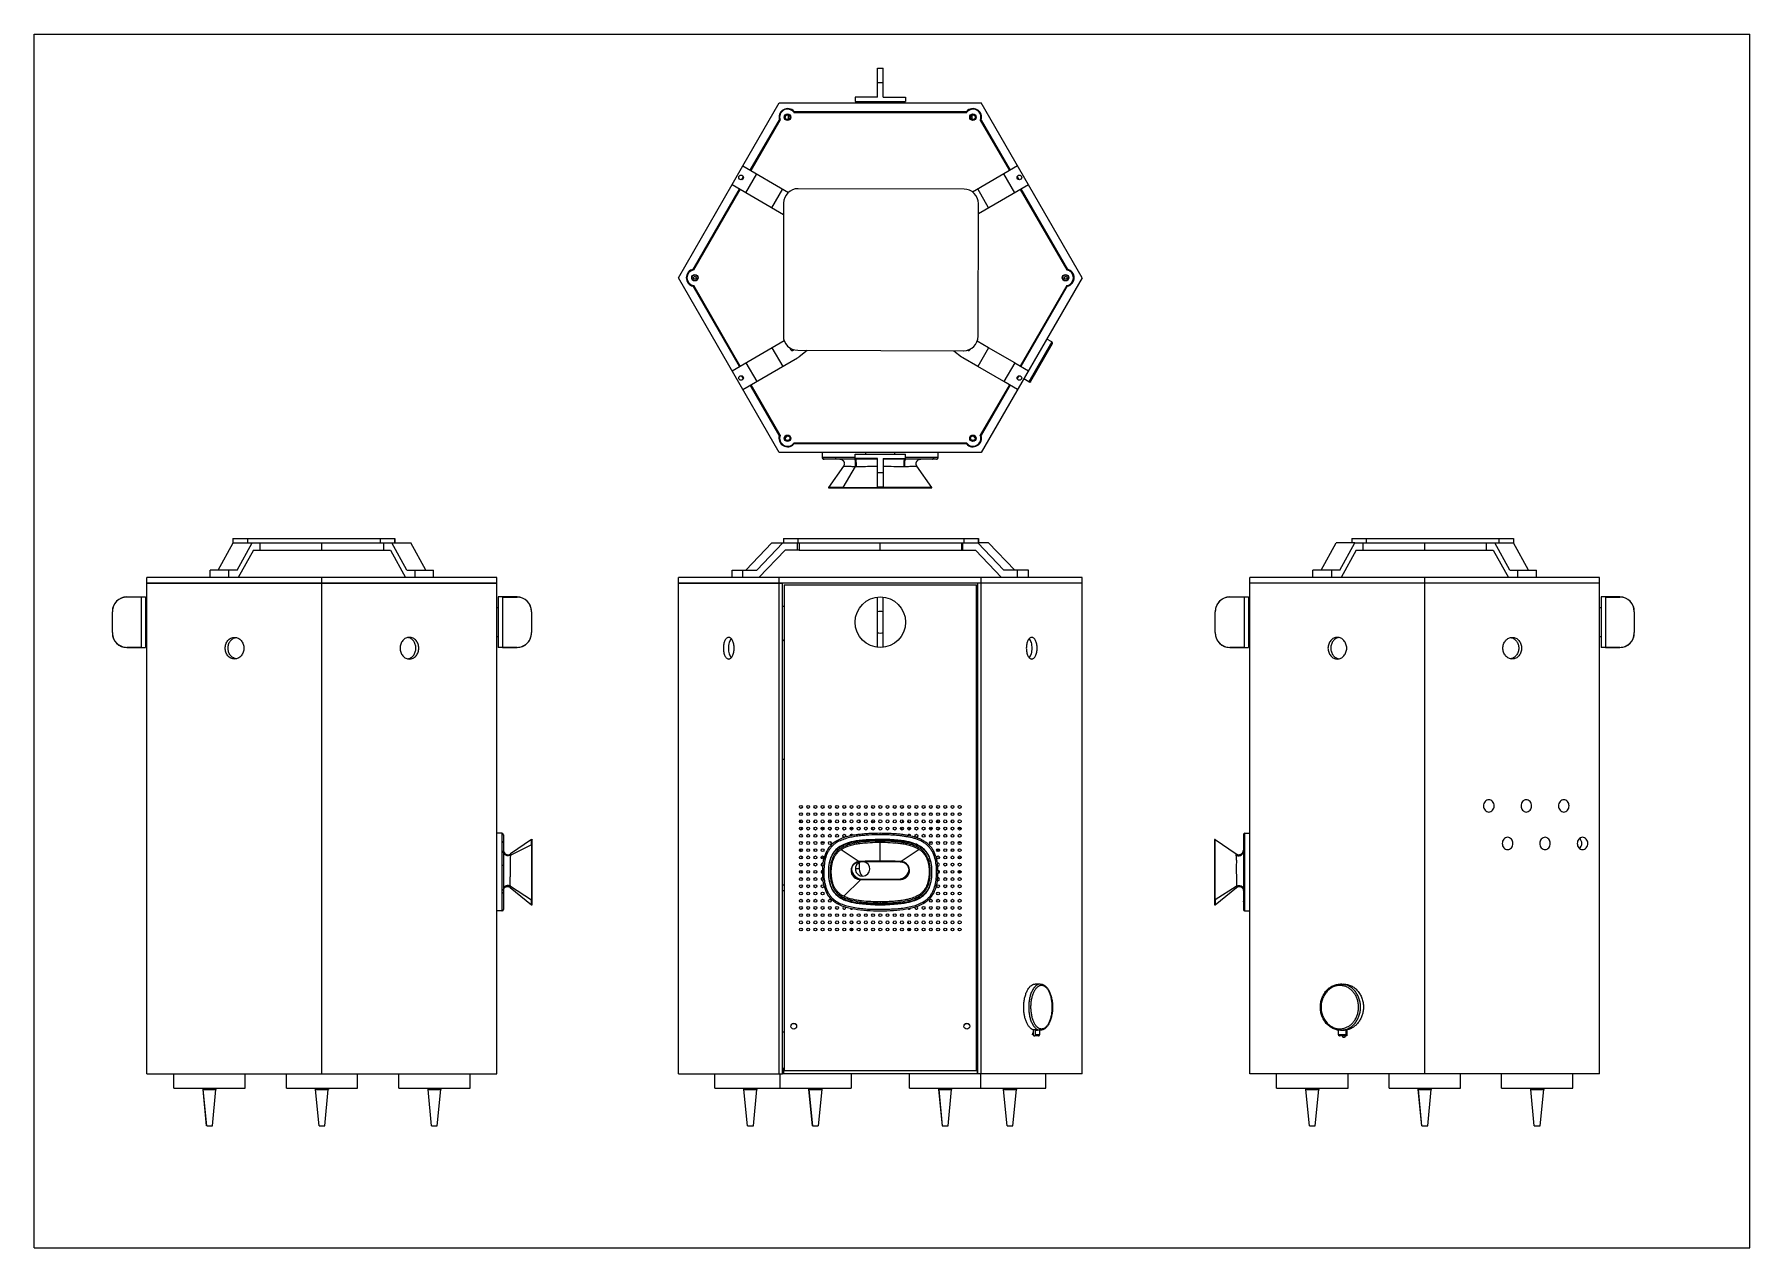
# Model space of a CAD drawing. Header units: millimetres. Extents: x 0 to 1189, y 0 to 841.
import ezdxf

# ---------------------------------------------------------------- set-up
doc = ezdxf.new("R2010")
doc.units = ezdxf.units.MM
doc.header["$LTSCALE"] = 65.395
doc.layers.get('0').update_dxf_attribs({"linetype": 'CONTINUOUS'})
for name, color, linetype in [('AXIS', 7, 'CONTINUOUS'), ('CURVES', 7, 'CONTINUOUS'), ('SURFACES', 7, 'CONTINUOUS')]:
    doc.layers.add(name, color=color, linetype=linetype)

msp = doc.modelspace()

# ---------------------------------------------------------------- linework, layer by layer
at = {"color": 7, "linetype": 'Continuous'}
for p, q in [((0, 0), (0, 841)), ((0, 841), (1189, 841)), ((1189, 0), (1189, 841)), ((584.4, 797.5), (584.4, 817.5)), ((584.4, 817.5), (588.4, 817.5)), ((588.4, 797.5), (588.4, 817.5)), ((584.4, 797.5), (568.9, 797.5)), ((588.4, 797.5), (603.9, 797.5)), ((517.5, 787.3), (516.6, 785.7)), ((523.3, 789.4), (521.1, 789.4)), ((522.7, 782), (522.7, 785)), ((526.6, 787.5), (646.2, 787.5)), ((651.5, 789.4), (649.7, 789.4)), ((650, 782), (650, 785)), ((656.3, 785.5), (655.2, 787.4)), ((496.3, 746.8), (516.5, 781.7)), ((656.3, 781.6), (676.4, 746.8)), ((483.6, 736.8), (491.1, 749.8)), ((491.1, 749.8), (522.8, 731.4)), ((491.4, 742.3), (490.2, 740.3)), ((490.3, 740.2), (491.5, 742.2)), ((493.2, 731.2), (500.7, 744.2)), ((682.4, 740.2), (681.3, 742.2)), ((456.7, 678.2), (488.8, 733.8)), ((483.6, 736.8), (519.4, 716.1)), ((511.3, 720.8), (518.8, 733.8)), ((644.5, 733.7), (529.5, 734)), ((683.9, 733.8), (716.1, 678.1)), ((519.4, 724), (519.2, 632)), ((654.2, 631.6), (654.4, 723.6)), ((453.4, 676.2), (452.3, 674.3)), ((452.3, 670.2), (453.2, 668.6)), ((488.8, 610.8), (456.6, 666.5)), ((716, 666.4), (683.9, 610.8)), ((719.4, 668.4), (720.4, 670.3)), ((720.4, 674.5), (719.5, 676)), ((529.2, 622), (644.2, 621.7)), ((535.6, 621.9), (530.1, 617.5)), ((637.4, 621.7), (642.7, 617.5)), ((661.4, 623.8), (653.6, 628.3)), ((705.6, 626.4), (690.6, 600.4)), ((653.9, 610.8), (643.6, 616.8)), ((679.6, 613.4), (689.1, 607.8)), ((490.2, 604.4), (491.4, 602.3)), ((490.3, 604.4), (491.5, 602.4)), ((516.4, 563), (496.3, 597.8)), ((676.4, 597.8), (656.3, 563)), ((681.6, 594.8), (672.1, 600.4)), ((682.4, 604.4), (681.3, 602.4)), ((516.5, 559.1), (517.5, 557.2)), ((522, 562.7), (520.5, 561.2)), ((650.7, 562.7), (652.2, 561.2)), ((655.2, 557.2), (656.3, 559.1)), ((521.2, 555.2), (523, 555.2)), ((646.2, 557.1), (526.6, 557.1)), ((546.2, 551.1), (546.2, 547.6)), ((584.4, 547.1), (568.9, 547.1)), ((584.4, 527.1), (584.4, 547.1)), ((588.4, 547.1), (603.9, 547.1)), ((588.4, 547.1), (588.4, 527.1)), ((626.4, 547.6), (626.4, 551.1)), ((649.7, 555.2), (651.5, 555.2)), ((584.4, 546.6), (547.2, 546.6)), ((560.9, 541.7), (550.4, 527)), ((625.4, 546.6), (588.4, 546.6)), ((622.2, 527), (611.8, 541.7)), ((550.6, 526.6), (622, 526.6)), ((588.4, 527.1), (584.4, 527.1)), ((586.3, 527), (586.3, 526.6)), ((127.5, 469.5), (137.9, 488.5)), ((137.7, 491.5), (137.7, 488.5)), ((137.7, 491.5), (250, 491.5)), ((137.8, 488.5), (137.7, 488.5)), ((137.9, 488.5), (243, 488.5)), ((140.5, 469.5), (150.9, 488.5)), ((156.6, 483.5), (156.6, 488.5)), ((199.4, 483.5), (199.4, 488.5)), ((250, 491.5), (250, 488.5)), ((519.2, 491.5), (519.2, 488.5)), ((519.2, 491.5), (654.4, 491.5)), ((530.1, 488.5), (653.9, 488.5)), ((586.4, 483.5), (586.4, 488.5)), ((654.4, 491.5), (654.4, 488.5)), ((913.2, 491.5), (913.2, 488.5)), ((913.2, 491.5), (1025.4, 491.5)), ((915.3, 488.5), (1008.2, 488.5)), ((921, 483.5), (921, 488.5)), ((963.8, 483.5), (963.8, 488.5)), ((1025.3, 488.5), (1025.4, 488.5)), ((1025.4, 491.5), (1025.4, 488.5)), ((151.9, 483.5), (141.4, 464.5)), ((151.9, 483.5), (242.2, 483.5)), ((530.1, 483.5), (652.3, 483.5)), ((916.3, 483.5), (1006.6, 483.5)), ((121.9, 464.5), (121.9, 469.5)), ((140.5, 469.5), (121.9, 469.5)), ((134.9, 464.5), (121.9, 464.5)), ((134.9, 464.5), (134.9, 469.5)), ((681.6, 469.5), (672.1, 469.5)), ((904.9, 469.5), (899.3, 469.5)), ((78.1, 120.5), (78.1, 460.5)), ((78.1, 460.5), (320.6, 460.5)), ((199.4, 120.5), (199.4, 460.5)), ((320.6, 120.5), (320.6, 460.5)), ((446.4, 120.5), (446.4, 460.5)), ((446.4, 460.5), (518.7, 460.5)), ((516.4, 120.5), (516.4, 460.5)), ((518.7, 120.5), (518.7, 460.5)), ((519.7, 459.5), (519.7, 122.5)), ((519.7, 459.5), (653, 459.5)), ((653, 122.5), (653, 459.5)), ((54.1, 441), (54.1, 441)), ((54.1, 441), (54.1, 441)), ((54.1, 426.3), (54.1, 440.8)), ((74.1, 450.9), (64.1, 450.9)), ((74.1, 451), (77.1, 451)), ((74.1, 450.9), (74.1, 416.1)), ((324.6, 451), (321.6, 451)), ((324.6, 450.9), (324.6, 416.1)), ((324.6, 450.9), (334.6, 450.9)), ((344.6, 441), (344.6, 441)), ((344.6, 441), (344.6, 441)), ((344.6, 440.8), (344.6, 426.3)), ((519.7, 444.5), (518.6, 444.5)), ((584.4, 416.1), (584.4, 450.9)), ((588.4, 416.1), (588.4, 450.9)), ((653, 444.5), (654.1, 444.5)), ((818.6, 441), (818.6, 441)), ((818.6, 441), (818.6, 441)), ((818.6, 426.3), (818.6, 440.8)), ((838.6, 450.9), (828.6, 450.9)), ((838.6, 451), (841.6, 451)), ((838.6, 450.9), (838.6, 416.1)), ((1089, 451), (1086, 451)), ((1089, 450.9), (1089, 416.1)), ((1089, 450.9), (1099, 450.9)), ((1109, 441), (1109, 441)), ((1109, 441), (1109, 441)), ((1109, 440.8), (1109, 426.3)), ((54.1, 426), (54.1, 426)), ((54.1, 426), (54.1, 426)), ((344.6, 426), (344.6, 426)), ((344.6, 426), (344.6, 426)), ((519.7, 421.4), (518.6, 420.5)), ((653, 421.4), (654.1, 420.5)), ((818.6, 426), (818.6, 426)), ((818.6, 426), (818.6, 426)), ((1109, 426), (1109, 426)), ((1109, 426), (1109, 426)), ((74.1, 416.1), (64.1, 416.1)), ((74.1, 416), (77.1, 416)), ((324.6, 416), (321.6, 416)), ((324.6, 416.1), (334.6, 416.1)), ((838.6, 416.1), (828.6, 416.1)), ((838.6, 416), (841.6, 416)), ((1089, 416), (1086, 416)), ((1089, 416.1), (1099, 416.1)), ((653, 397.5), (654, 397.5)), ((653, 395.5), (654, 395.5)), ((654, 349), (653, 349)), ((518.7, 338.5), (519.7, 338.5)), ((653, 339.3), (654, 339.3)), ((653, 337.9), (654, 337.9)), ((654, 329.5), (653, 329.5)), ((324.1, 287.2), (320.6, 287.2)), ((325.1, 286.2), (325.1, 234.5)), ((838.1, 286.2), (838.1, 234.5)), ((839.1, 287.2), (842.6, 287.2)), ((344.7, 283), (330.1, 272.9)), ((345.1, 237.9), (345.1, 282.8)), ((586.3, 283), (586.3, 282.8)), ((818.1, 282.8), (818.1, 237.9)), ((818.5, 283), (833.1, 272.9)), ((566.6, 263.3), (566.7, 263.4)), ((566.6, 263.2), (566.6, 263.3)), ((566.6, 263.3), (566.6, 263.3)), ((566.6, 263.3), (566.6, 263.3)), ((566.6, 263.3), (566.6, 263.3)), ((566.6, 263.2), (566.6, 263.2)), ((566.6, 263.2), (566.6, 263.2)), ((566.7, 263.4), (566.7, 263.5)), ((566.7, 263.5), (566.7, 263.5)), ((566.7, 263.5), (566.7, 263.5)), ((566.7, 263.5), (566.7, 263.5)), ((566.7, 263.5), (566.7, 263.5)), ((566.7, 263.4), (566.7, 263.4)), ((566.7, 263.4), (566.7, 263.4)), ((566.7, 263.4), (566.7, 263.4)), ((571.5, 267.4), (571.9, 267.5)), ((571.5, 267.4), (571.6, 267.4)), ((571.6, 267.4), (571.6, 267.5)), ((571.6, 267.5), (571.6, 267.5)), ((571.6, 267.5), (571.7, 267.5)), ((571.7, 267.5), (571.7, 267.5)), ((571.7, 267.5), (571.7, 267.5)), ((571.9, 267.5), (571.7, 267.5)), ((571.7, 267.5), (571.8, 267.5)), ((571.8, 267.5), (571.8, 267.5)), ((571.8, 267.5), (571.8, 267.5)), ((571.8, 267.5), (571.9, 267.5)), ((571.8, 267), (571.8, 262.5)), ((571.9, 267.5), (571.9, 267.5)), ((571.9, 267.5), (571.9, 267.5)), ((571.9, 267.5), (572, 267.5)), ((572.1, 267.5), (572.1, 267.5)), ((572.1, 267.5), (572.1, 267.5)), ((572.1, 267.5), (572.2, 267.5)), ((572.2, 267.5), (572.2, 267.5)), ((572.2, 267.5), (572.3, 267.5)), ((572.2, 267.5), (572.3, 267.5)), ((572.3, 267.5), (572.3, 267.5)), ((572.3, 267.5), (572.4, 267.5)), ((600.3, 267.5), (572.4, 267.5)), ((600.4, 267.5), (600.3, 267.5)), ((600.3, 267.5), (600.4, 267.5)), ((600.4, 267.5), (600.4, 267.5)), ((600.4, 267.5), (600.5, 267.5)), ((600.5, 267.5), (600.5, 267.5)), ((600.5, 267.5), (600.5, 267.5)), ((600.5, 267.5), (600.5, 267.5)), ((600.5, 267.5), (600.5, 267.5)), ((600.5, 267.5), (600.5, 267.5)), ((600.5, 267.5), (600.5, 267.5)), ((600.5, 267.5), (600.6, 267.5)), ((600.6, 267.5), (600.6, 267.5)), ((600.6, 267.5), (600.6, 267.5)), ((600.8, 267.5), (600.8, 267.5)), ((600.8, 267.5), (600.8, 267.5)), ((600.8, 267.5), (600.8, 267.5)), ((600.8, 267.5), (600.9, 267.5)), ((600.9, 267.5), (600.9, 267.5)), ((600.9, 267.5), (601, 267.5)), ((601, 267.5), (601, 267.5)), ((601, 267.5), (601, 267.5)), ((601, 267.5), (601.1, 267.5)), ((601.1, 267.5), (601.1, 267.5)), ((601.1, 267.5), (601.1, 267.4)), ((601.1, 267.4), (601.1, 267.4)), ((601.1, 267.4), (601.2, 267.4)), ((601.2, 267.4), (601.2, 267.4)), ((601.2, 267.4), (601.2, 267.4)), ((601.2, 267.4), (601.3, 267.4)), ((601.3, 267.4), (601.3, 267.4)), ((601.3, 267.4), (601.3, 267.4)), ((601.3, 267.4), (601.4, 267.4)), ((601.7, 267.4), (601.7, 267.3)), ((601.7, 267.3), (601.8, 267.3)), ((601.8, 267.3), (601.8, 267.3)), ((601.8, 267.3), (601.8, 267.3)), ((601.8, 267.3), (601.9, 267.3)), ((601.9, 267.3), (601.9, 267.3)), ((601.9, 267.3), (602, 267.3)), ((602, 267.3), (602, 267.3)), ((602, 267.3), (602, 267.3)), ((602, 267.3), (602.1, 267.3)), ((602.1, 267.3), (602.1, 267.2)), ((602.1, 267.2), (602.1, 267.2)), ((602.1, 267.2), (602.2, 267.2)), ((602.2, 267.2), (602.2, 267.2)), ((602.2, 267.2), (602.2, 267.2)), ((602.2, 267.2), (602.3, 267.2)), ((602.3, 267.2), (602.3, 267.2)), ((602.3, 267.2), (602.3, 267.2)), ((604.3, 266), (604.4, 265.9)), ((604.4, 265.9), (604.4, 265.9)), ((604.4, 265.9), (604.4, 265.9)), ((604.4, 265.9), (604.5, 265.9)), ((604.5, 265.9), (604.5, 265.8)), ((604.5, 265.8), (604.5, 265.8)), ((604.5, 265.8), (604.6, 265.8)), ((604.6, 265.8), (604.6, 265.8)), ((604.6, 265.8), (604.6, 265.7)), ((604.6, 265.7), (604.6, 265.7)), ((604.6, 265.7), (604.6, 265.7)), ((604.6, 265.7), (604.7, 265.7)), ((604.7, 265.7), (604.7, 265.7)), ((604.7, 265.7), (604.7, 265.6)), ((604.7, 265.6), (604.7, 265.6)), ((604.7, 265.6), (604.8, 265.6)), ((604.8, 265.6), (604.8, 265.6)), ((604.8, 265.6), (604.8, 265.5)), ((604.8, 265.5), (604.8, 265.5)), ((604.8, 265.5), (604.8, 265.5)), ((604.8, 265.5), (604.9, 265.5)), ((604.9, 265.5), (604.9, 265.4)), ((604.9, 265.4), (604.9, 265.4)), ((604.9, 265.4), (604.9, 265.4)), ((604.9, 265.4), (605, 265.3)), ((605, 265.3), (605, 265.3)), ((605, 265.3), (605, 265.3)), ((605, 265.3), (605, 265.2)), ((605, 265.2), (605.1, 265.2)), ((605.1, 265.2), (605.1, 265.2)), ((605.1, 265.2), (605.1, 265.2)), ((605.1, 265.2), (605.1, 265.1)), ((605.1, 265.1), (605.2, 265.1)), ((605.2, 265.1), (605.2, 265.1)), ((605.2, 265.1), (605.2, 265)), ((605.2, 265), (605.2, 265)), ((605.2, 265), (605.3, 265)), ((605.3, 265), (605.3, 264.9)), ((605.3, 264.9), (605.3, 264.9)), ((605.3, 264.9), (605.3, 264.8)), ((605.3, 264.8), (605.4, 264.8)), ((605.4, 264.8), (605.4, 264.8)), ((605.4, 264.8), (605.4, 264.8)), ((605.4, 264.8), (605.4, 264.7)), ((605.4, 264.7), (605.4, 264.7)), ((605.4, 264.7), (605.4, 264.7)), ((605.4, 264.7), (605.5, 264.6)), ((605.5, 264.6), (605.5, 264.6)), ((605.5, 264.6), (605.5, 264.6)), ((605.5, 264.6), (605.5, 264.6)), ((605.5, 264.6), (605.5, 264.5)), ((605.5, 264.5), (605.5, 264.5)), ((605.5, 264.5), (605.6, 264.5)), ((605.6, 264.5), (605.6, 264.5)), ((605.6, 264.5), (605.6, 264.4)), ((605.6, 264.4), (605.6, 264.4)), ((605.6, 264.4), (605.6, 264.4)), ((605.6, 264.4), (605.6, 264.4)), ((605.6, 264.4), (605.6, 264.3)), ((605.6, 264.3), (605.7, 264.3)), ((605.7, 264.3), (605.7, 264.3)), ((605.7, 264.3), (605.7, 264.3)), ((605.7, 264.3), (605.7, 264.2)), ((605.7, 264.2), (605.7, 264.2)), ((605.7, 264.2), (605.7, 264.2)), ((605.7, 264.2), (605.7, 264.2)), ((605.7, 264.2), (605.7, 264.1)), ((605.7, 264.1), (605.8, 264.1)), ((605.8, 264.1), (605.8, 264.1)), ((605.8, 264.1), (605.8, 264.1)), ((605.8, 264.1), (605.8, 264)), ((605.8, 264), (605.8, 264)), ((605.8, 264), (605.8, 264)), ((605.8, 264), (605.8, 263.9)), ((605.8, 263.9), (605.8, 263.9)), ((605.8, 263.9), (605.9, 263.9)), ((605.9, 263.9), (605.9, 263.9)), ((605.9, 263.9), (605.9, 263.8)), ((605.9, 263.8), (605.9, 263.8)), ((605.9, 263.8), (605.9, 263.8)), ((605.9, 263.8), (605.9, 263.8)), ((605.9, 263.8), (605.9, 263.7)), ((605.9, 263.7), (605.9, 263.7)), ((605.9, 263.7), (605.9, 263.7)), ((605.9, 263.7), (606, 263.7)), ((606, 263.7), (606, 263.6)), ((606, 263.6), (606, 263.6)), ((606, 263.6), (606, 263.6)), ((606, 263.6), (606, 263.6)), ((329.8, 249.7), (344.7, 237.7)), ((518.7, 251.5), (519.7, 251.5)), ((566.6, 259.6), (566.6, 259.7)), ((566.6, 259.7), (566.6, 259.7)), ((566.6, 259.7), (566.6, 259.7)), ((566.7, 259.6), (566.6, 259.6)), ((566.7, 259.5), (566.7, 259.6)), ((566.7, 259.6), (566.7, 259.6)), ((566.7, 259.6), (566.7, 259.6)), ((566.7, 259.4), (566.7, 259.5)), ((566.7, 259.5), (566.7, 259.5)), ((566.7, 259.5), (566.7, 259.5)), ((566.7, 259.5), (566.7, 259.5)), ((566.8, 259.2), (566.8, 259.3)), ((566.8, 259.3), (566.8, 259.3)), ((566.8, 259.3), (566.8, 259.3)), ((566.8, 259.1), (566.8, 259.2)), ((566.8, 259.2), (566.8, 259.2)), ((566.8, 259.2), (566.8, 259.2)), ((566.8, 259.2), (566.8, 259.2)), ((566.9, 259.1), (566.8, 259.1)), ((566.9, 259), (566.9, 259.1)), ((566.9, 259.1), (566.9, 259.1)), ((566.9, 258.9), (566.9, 259)), ((566.9, 259), (566.9, 259)), ((566.9, 259), (566.9, 259)), ((566.9, 259), (566.9, 259)), ((567, 258.9), (566.9, 258.9)), ((566.9, 258.9), (566.9, 258.9)), ((566.9, 258.9), (566.9, 258.9)), ((567, 258.8), (567, 258.9)), ((567, 258.7), (567, 258.8)), ((567, 258.8), (567, 258.8)), ((567, 258.8), (567, 258.8)), ((567, 258.8), (567, 258.8)), ((567.1, 258.7), (567, 258.7)), ((567, 258.7), (567, 258.7)), ((567.1, 258.6), (567.1, 258.7)), ((567.1, 258.7), (567.1, 258.7)), ((567.1, 258.5), (567.1, 258.6)), ((567.1, 258.6), (567.1, 258.6)), ((567.1, 258.6), (567.1, 258.6)), ((567.1, 258.6), (567.1, 258.6)), ((567.2, 258.5), (567.1, 258.5)), ((567.1, 258.5), (567.1, 258.5)), ((567.2, 258.4), (567.2, 258.5)), ((567.2, 258.5), (567.2, 258.5)), ((567.3, 258.3), (567.2, 258.4)), ((567.2, 258.4), (567.2, 258.4)), ((567.2, 258.4), (567.2, 258.4)), ((567.2, 258.4), (567.2, 258.4)), ((567.3, 258.2), (567.3, 258.3)), ((567.3, 258.3), (567.3, 258.3)), ((567.3, 258.3), (567.3, 258.3)), ((567.3, 258.3), (567.3, 258.3)), ((567.4, 258.2), (567.3, 258.2)), ((567.3, 258.2), (567.3, 258.2)), ((567.4, 258.1), (567.4, 258.2)), ((567.5, 258), (567.4, 258.1)), ((567.4, 258.1), (567.4, 258.1)), ((567.4, 258.1), (567.4, 258.1)), ((567.5, 257.9), (567.5, 258)), ((567.5, 258), (567.5, 258)), ((567.6, 257.9), (567.5, 257.9)), ((567.5, 257.9), (567.5, 257.9)), ((567.6, 257.8), (567.6, 257.9)), ((567.7, 257.8), (567.6, 257.8)), ((567.6, 257.8), (567.6, 257.8)), ((567.6, 257.8), (567.6, 257.8)), ((567.7, 257.7), (567.7, 257.8)), ((567.8, 257.6), (567.7, 257.7)), ((567.7, 257.7), (567.7, 257.7)), ((567.7, 257.7), (567.7, 257.7)), ((567.8, 257.5), (567.8, 257.6)), ((567.8, 257.6), (567.8, 257.6)), ((567.8, 257.6), (567.8, 257.6)), ((567.9, 257.5), (567.8, 257.5)), ((567.9, 257.4), (567.9, 257.5)), ((567.9, 257.5), (567.9, 257.5)), ((567.9, 257.5), (567.9, 257.5)), ((568, 257.4), (567.9, 257.4)), ((567.9, 257.4), (567.9, 257.4)), ((568, 257.3), (568, 257.4)), ((568, 257.4), (568, 257.4)), ((568.1, 257.3), (568, 257.3)), ((568, 257.3), (568, 257.3)), ((568.1, 257.2), (568.1, 257.3)), ((568.1, 257.3), (568.1, 257.3)), ((568.1, 257.3), (568.1, 257.3)), ((568.2, 257.2), (568.1, 257.2)), ((568.2, 257.1), (568.2, 257.2)), ((568.2, 257.2), (568.2, 257.2)), ((568.2, 257.2), (568.2, 257.2)), ((568.3, 257.1), (568.2, 257.1)), ((568.3, 257.1), (568.3, 257.1)), ((570.4, 255.8), (570.3, 255.9)), ((570.5, 255.8), (570.4, 255.8)), ((570.4, 255.8), (570.4, 255.8)), ((570.4, 255.8), (570.4, 255.8)), ((570.6, 255.8), (570.5, 255.8)), ((570.5, 255.8), (570.5, 255.8)), ((570.5, 255.8), (570.5, 255.8)), ((570.6, 255.7), (570.6, 255.8)), ((570.6, 255.8), (570.6, 255.8)), ((570.7, 255.7), (570.6, 255.7)), ((570.8, 255.7), (570.7, 255.7)), ((570.7, 255.7), (570.7, 255.7)), ((570.7, 255.7), (570.7, 255.7)), ((570.9, 255.7), (570.8, 255.7)), ((570.8, 255.7), (570.8, 255.7)), ((570.8, 255.7), (570.8, 255.7)), ((571, 255.7), (570.9, 255.7)), ((570.9, 255.7), (570.9, 255.7)), ((571.1, 255.6), (571, 255.7)), ((571, 255.7), (571, 255.7)), ((571.4, 255.6), (571.3, 255.6)), ((571.3, 255.6), (571.3, 255.6)), ((571.5, 255.6), (571.4, 255.6)), ((571.4, 255.6), (571.4, 255.6)), ((571.6, 255.6), (571.5, 255.6)), ((571.5, 255.6), (571.5, 255.6)), ((571.5, 255.6), (571.5, 255.6)), ((571.6, 255.5), (571.6, 255.6)), ((571.7, 255.5), (571.6, 255.5)), ((571.6, 255.5), (571.6, 255.5)), ((571.8, 255.5), (571.7, 255.5)), ((571.7, 255.5), (571.7, 255.5)), ((571.7, 255.5), (571.7, 255.5)), ((571.9, 255.5), (571.8, 255.5)), ((571.8, 255.5), (571.8, 255.5)), ((571.8, 255.5), (571.8, 255.5)), ((571.9, 255.5), (571.9, 255.5)), ((571.9, 255.5), (571.9, 255.5)), ((572.2, 255.5), (572.1, 255.5)), ((572.1, 255.5), (572.1, 255.5)), ((572.1, 255.5), (572.1, 255.5)), ((572.3, 255.5), (572.2, 255.5)), ((572.3, 255.5), (572.2, 255.5)), ((572.2, 255.5), (572.2, 255.5)), ((572.3, 255.5), (572.4, 255.5)), ((572.4, 255.5), (572.3, 255.5)), ((572.4, 255.5), (600.3, 255.5)), ((572.4, 255.5), (600.4, 255.5)), ((600.5, 255.5), (600.4, 255.5)), ((600.6, 255.5), (600.5, 255.5)), ((600.5, 255.5), (600.5, 255.5)), ((600.5, 255.5), (600.5, 255.5)), ((600.6, 255.5), (600.6, 255.5)), ((600.6, 255.5), (600.6, 255.5)), ((600.8, 255.5), (600.7, 255.5)), ((600.9, 255.5), (600.8, 255.5)), ((600.8, 255.5), (600.8, 255.5)), ((600.8, 255.5), (600.8, 255.5)), ((601, 255.5), (600.9, 255.5)), ((600.9, 255.5), (600.9, 255.5)), ((600.9, 255.5), (600.9, 255.5)), ((601.1, 255.5), (601, 255.5)), ((601, 255.5), (601, 255.5)), ((601, 255.5), (601, 255.5)), ((601, 255.5), (601, 255.5)), ((601.2, 255.6), (601.1, 255.5)), ((601.1, 255.5), (601.1, 255.5)), ((601.1, 255.5), (601.1, 255.5)), ((601.3, 255.6), (601.2, 255.6)), ((601.2, 255.6), (601.2, 255.6)), ((601.2, 255.6), (601.2, 255.6)), ((601.4, 255.6), (601.3, 255.6)), ((601.3, 255.6), (601.3, 255.6)), ((601.3, 255.6), (601.3, 255.6)), ((601.5, 255.6), (601.4, 255.6)), ((601.4, 255.6), (601.4, 255.6)), ((601.6, 255.6), (601.5, 255.6)), ((601.5, 255.6), (601.5, 255.6)), ((601.9, 255.7), (601.8, 255.7)), ((602, 255.7), (601.9, 255.7)), ((601.9, 255.7), (601.9, 255.7)), ((602, 255.7), (602, 255.7)), ((602.2, 255.8), (602.1, 255.8)), ((602.1, 255.8), (602.1, 255.8)), ((602.1, 255.8), (602.1, 255.7)), ((602.3, 255.8), (602.2, 255.8)), ((602.2, 255.8), (602.2, 255.8)), ((602.2, 255.8), (602.2, 255.8)), ((602.4, 255.8), (602.3, 255.8)), ((602.3, 255.8), (602.3, 255.8)), ((604.6, 257.2), (604.5, 257.2)), ((604.5, 257.2), (604.5, 257.2)), ((604.7, 257.3), (604.6, 257.3)), ((604.6, 257.3), (604.6, 257.3)), ((604.6, 257.3), (604.6, 257.3)), ((604.6, 257.3), (604.6, 257.2)), ((604.8, 257.4), (604.7, 257.4)), ((604.7, 257.4), (604.7, 257.4)), ((604.7, 257.4), (604.7, 257.4)), ((604.7, 257.4), (604.7, 257.3)), ((604.7, 257.3), (604.7, 257.3)), ((604.9, 257.5), (604.8, 257.5)), ((604.8, 257.5), (604.8, 257.5)), ((604.8, 257.5), (604.8, 257.5)), ((604.8, 257.5), (604.8, 257.4)), ((605, 257.7), (604.9, 257.6)), ((604.9, 257.6), (604.9, 257.6)), ((604.9, 257.6), (604.9, 257.6)), ((604.9, 257.6), (604.9, 257.5)), ((605.1, 257.8), (605, 257.8)), ((605, 257.8), (605, 257.7)), ((605, 257.7), (605, 257.7)), ((605, 257.7), (605, 257.7)), ((605, 257.7), (605, 257.7)), ((605, 257.7), (605, 257.7)), ((605.2, 257.9), (605.1, 257.9)), ((605.1, 257.9), (605.1, 257.9)), ((605.1, 257.9), (605.1, 257.8)), ((605.1, 257.8), (605.1, 257.8)), ((605.1, 257.8), (605.1, 257.8)), ((605.3, 258.1), (605.2, 258)), ((605.2, 258), (605.2, 258)), ((605.2, 258), (605.2, 257.9)), ((605.2, 257.9), (605.2, 257.9)), ((605.4, 258.2), (605.3, 258.2)), ((605.3, 258.2), (605.3, 258.1)), ((605.3, 258.1), (605.3, 258.1)), ((605.3, 258.1), (605.3, 258.1)), ((605.5, 258.4), (605.4, 258.3)), ((605.4, 258.3), (605.4, 258.3)), ((605.4, 258.3), (605.4, 258.3)), ((605.4, 258.3), (605.4, 258.2)), ((605.4, 258.2), (605.4, 258.2)), ((605.4, 258.2), (605.4, 258.2)), ((605.6, 258.5), (605.5, 258.5)), ((605.5, 258.5), (605.5, 258.5)), ((605.5, 258.5), (605.5, 258.4)), ((605.5, 258.4), (605.5, 258.4)), ((605.5, 258.4), (605.5, 258.4)), ((605.5, 258.4), (605.5, 258.4)), ((605.7, 258.7), (605.6, 258.7)), ((605.6, 258.7), (605.6, 258.6)), ((605.6, 258.6), (605.6, 258.6)), ((605.6, 258.6), (605.6, 258.6)), ((605.6, 258.6), (605.6, 258.6)), ((605.6, 258.6), (605.6, 258.5)), ((605.6, 258.5), (605.6, 258.5)), ((605.8, 258.9), (605.7, 258.9)), ((605.7, 258.9), (605.7, 258.8)), ((605.7, 258.8), (605.7, 258.8)), ((605.7, 258.8), (605.7, 258.8)), ((605.7, 258.8), (605.7, 258.8)), ((605.7, 258.8), (605.7, 258.7)), ((605.7, 258.7), (605.7, 258.7)), ((605.7, 258.7), (605.7, 258.7)), ((605.9, 259.1), (605.8, 259.1)), ((605.8, 259.1), (605.8, 259.1)), ((605.8, 259.1), (605.8, 259)), ((605.8, 259), (605.8, 259)), ((605.8, 259), (605.8, 259)), ((605.8, 259), (605.8, 259)), ((605.8, 259), (605.8, 258.9)), ((605.8, 258.9), (605.8, 258.9)), ((605.8, 258.9), (605.8, 258.9)), ((605.9, 259.3), (605.9, 259.2)), ((605.9, 259.2), (605.9, 259.2)), ((605.9, 259.2), (605.9, 259.2)), ((605.9, 259.2), (605.9, 259.2)), ((605.9, 259.2), (605.9, 259.1)), ((605.9, 259.1), (605.9, 259.1)), ((606.4, 261.5), (606.4, 261.5)), ((653, 251.5), (654, 251.5)), ((818.4, 237.7), (833.4, 249.7)), ((325.2, 247.9), (325.2, 248.1)), ((518.7, 247.5), (519.7, 247.5)), ((586.3, 237.7), (586.3, 237.9)), ((653, 247.5), (654, 247.5)), ((838, 248.1), (838, 247.9)), ((324.1, 233.5), (320.6, 233.5)), ((324.1, 233.5), (324.1, 233.5)), ((839.1, 233.5), (839.1, 233.5)), ((839.1, 233.5), (842.6, 233.5)), ((566.4, 221.5), (566.4, 219.5)), ((606.4, 221.5), (606.4, 219.5)), ((518.7, 149.5), (519.7, 149.5)), ((653, 149.5), (654, 149.5)), ((693.9, 151), (692.4, 151)), ((692.4, 151), (692.4, 147.6)), ((696, 146.8), (693.1, 146.7)), ((693.9, 147.6), (693.9, 151)), ((696.7, 150.7), (696.7, 147.6)), ((904.1, 147.6), (904.1, 150.8)), ((909.5, 146.8), (904.6, 146.7)), ((909.1, 151), (909.9, 151)), ((909.1, 151), (909.1, 147.6)), ((909.9, 147.6), (909.9, 151)), ((78.1, 120.5), (320.6, 120.5)), ((446.4, 120.5), (518.7, 120.5)), ((518.7, 124.5), (519.7, 124.5)), ((653, 122.5), (519.7, 122.5)), ((653, 124.5), (654, 124.5)), ((0, 0), (1189, 0))]:
    msp.add_line(p, q, dxfattribs=at)
at = {"color": 9, "linetype": 'Continuous'}
for p, q in [((584.4, 807.5), (588.4, 807.5)), ((705.3, 627.8), (689.3, 600.1)), ((568.9, 547.6), (546.2, 547.6)), ((626.4, 547.6), (603.9, 547.6)), ((560.7, 527), (569.2, 541.4)), ((588.4, 537.1), (584.4, 537.1)), ((552.4, 527), (550.4, 527)), ((560.7, 527), (552.4, 527)), ((553.4, 527), (552.6, 527)), ((554.3, 527), (553.4, 527)), ((558.9, 527), (554.3, 527)), ((560.7, 527), (586.3, 527)), ((586.3, 527), (586.3, 527.1)), ((620.2, 527), (620.1, 527)), ((622.2, 527), (620.2, 527)), ((621.2, 527), (620.5, 527)), ((622.1, 527), (621.2, 527)), ((622.2, 527), (622.2, 527)), ((147.7, 491.5), (147.7, 488.5)), ((239.7, 491.5), (239.7, 488.5)), ((249.7, 491.5), (249.7, 488.5)), ((529.2, 491.5), (529.2, 488.5)), ((643.6, 483.5), (643.6, 488.5)), ((644.2, 491.5), (644.2, 488.5)), ((654.2, 491.5), (654.2, 488.5)), ((923.1, 491.5), (923.1, 488.5)), ((1015.1, 491.5), (1015.1, 488.5)), ((1025.2, 491.5), (1025.2, 488.5)), ((64.1, 450.9), (64.1, 451)), ((334.6, 451), (334.6, 450.9)), ((828.6, 450.9), (828.6, 451)), ((1099, 451), (1099, 450.9)), ((64.1, 416), (64.1, 416.1)), ((334.6, 416.1), (334.6, 416)), ((828.6, 416), (828.6, 416.1)), ((1099, 416.1), (1099, 416)), ((324.1, 287.2), (324.1, 233.5)), ((586.3, 286.2), (586.3, 287.2)), ((839.1, 233.5), (839.1, 287.2)), ((344.7, 279.3), (330.3, 272.1)), ((344.7, 281.1), (344.7, 283)), ((344.7, 279.3), (344.7, 281.1)), ((344.7, 279.3), (344.7, 275.7)), ((344.7, 279.3), (344.7, 240.8)), ((344.7, 275.7), (344.7, 274.4)), ((344.7, 274.4), (344.7, 273)), ((555.4, 281.5), (555.9, 280.7)), ((559.2, 276.1), (571.8, 267.7)), ((586.3, 281), (586.3, 281.8)), ((586.4, 267.5), (586.3, 281)), ((613.4, 276.1), (600.9, 267.7)), ((622.5, 274.4), (623.4, 274.8)), ((818.5, 283), (818.5, 283)), ((818.5, 280.8), (818.5, 283)), ((344.7, 273), (344.7, 271.5)), ((344.7, 271.5), (344.7, 266.6)), ((344.7, 266.6), (344.7, 263.1)), ((344.7, 263.1), (344.7, 260.6)), ((546.5, 265.1), (547.5, 265)), ((571.8, 262.5), (569.1, 262.5)), ((586.4, 267.5), (586.4, 267.5)), ((586.4, 267.5), (586.4, 267.5)), ((344.7, 240.8), (330, 250.4)), ((330, 250.4), (330, 250.4)), ((344.7, 260.6), (344.7, 258.2)), ((344.7, 258.2), (344.7, 255.8)), ((344.7, 255.8), (344.7, 253.6)), ((344.7, 253.6), (344.7, 249.7)), ((561.1, 243.6), (572.9, 255.2)), ((572.5, 255.2), (572.9, 255.2)), ((572.9, 255.2), (573.2, 255.2)), ((625.2, 255.8), (626.2, 255.7)), ((818.4, 241.4), (833.1, 250.5)), ((833.4, 249.7), (833.4, 249.7)), ((344.7, 249.7), (344.7, 248.8)), ((344.7, 248.8), (344.7, 247.3)), ((344.7, 247.3), (344.7, 245.9)), ((344.7, 245.9), (344.7, 244.7)), ((344.7, 239.7), (344.7, 240.8)), ((344.7, 237.7), (344.7, 239.7)), ((549.2, 245.9), (550.1, 246.4)), ((586.3, 239.7), (586.3, 238.9)), ((586.3, 237.9), (586.3, 237.9)), ((617.3, 239.2), (616.8, 240.1)), ((818.4, 241.4), (818.4, 239.6)), ((818.4, 239.6), (818.4, 237.7)), ((696.7, 147.6), (693.9, 147.6)), ((909.1, 147.6), (904.1, 147.6))]:
    msp.add_line(p, q, dxfattribs=at)
at = {"color": 7, "linetype": 'Continuous'}
for points in [[(546.2, 547.6), (546.2, 547.5), (546.2, 547.4), (546.2, 547.3), (546.3, 547.2), (546.3, 547.1), (546.4, 547), (546.4, 547), (546.5, 546.9), (546.5, 546.8), (546.6, 546.8), (546.7, 546.7), (546.8, 546.7), (546.8, 546.6), (546.9, 546.6), (547, 546.6), (547.1, 546.6), (547.2, 546.6)], [(625.4, 546.6), (625.5, 546.6), (625.6, 546.6), (625.7, 546.6), (625.8, 546.6), (625.9, 546.7), (625.9, 546.7), (626, 546.8), (626.1, 546.8), (626.2, 546.9), (626.2, 547), (626.3, 547), (626.3, 547.1), (626.3, 547.2), (626.4, 547.3), (626.4, 547.4), (626.4, 547.5), (626.4, 547.6)], [(558.4, 546.6), (558.6, 546.5), (558.9, 546.5), (559.1, 546.5), (559.4, 546.4), (559.6, 546.3), (559.8, 546.2), (560, 546.1), (560.3, 545.9), (560.4, 545.7), (560.6, 545.6), (560.8, 545.4), (560.9, 545.2), (561.1, 544.9), (561.2, 544.7), (561.3, 544.5), (561.4, 544.2), (561.4, 544), (561.4, 543.7), (561.5, 543.5), (561.4, 543.2), (561.4, 543), (561.4, 542.7), (561.3, 542.5), (561.2, 542.2), (561.1, 542), (561, 541.8), (560.9, 541.7)], [(611.8, 541.7), (611.7, 541.8), (611.6, 542), (611.5, 542.2), (611.4, 542.5), (611.3, 542.7), (611.3, 543), (611.3, 543.2), (611.2, 543.5), (611.3, 543.7), (611.3, 544), (611.3, 544.2), (611.4, 544.5), (611.5, 544.7), (611.6, 544.9), (611.8, 545.2), (611.9, 545.4), (612.1, 545.6), (612.3, 545.7), (612.5, 545.9), (612.7, 546.1), (612.9, 546.2), (613.1, 546.3), (613.3, 546.4), (613.6, 546.5), (613.8, 546.5), (614.1, 546.5), (614.4, 546.6)], [(550.4, 527), (550.4, 527), (550.4, 527), (550.4, 526.9), (550.4, 526.9), (550.4, 526.9), (550.4, 526.9), (550.4, 526.9), (550.4, 526.9), (550.4, 526.9), (550.4, 526.8), (550.4, 526.8), (550.4, 526.8), (550.4, 526.8), (550.4, 526.8), (550.4, 526.8), (550.4, 526.8), (550.4, 526.7), (550.4, 526.7), (550.4, 526.7), (550.4, 526.7), (550.4, 526.7), (550.4, 526.7), (550.5, 526.7), (550.5, 526.6), (550.5, 526.6), (550.5, 526.6), (550.5, 526.6), (550.5, 526.6), (550.5, 526.6), (550.6, 526.6), (550.6, 526.6), (550.6, 526.6), (550.6, 526.6), (550.6, 526.6)], [(622, 526.6), (622, 526.6), (622, 526.6), (622, 526.6), (622.1, 526.6), (622.1, 526.6), (622.1, 526.6), (622.1, 526.6), (622.1, 526.6), (622.1, 526.6), (622.2, 526.6), (622.2, 526.7), (622.2, 526.7), (622.2, 526.7), (622.2, 526.7), (622.2, 526.7), (622.2, 526.7), (622.2, 526.7), (622.2, 526.8), (622.2, 526.8), (622.2, 526.8), (622.2, 526.8), (622.2, 526.8), (622.2, 526.8), (622.2, 526.9), (622.2, 526.9), (622.2, 526.9), (622.2, 526.9), (622.2, 526.9), (622.2, 526.9), (622.2, 526.9), (622.2, 526.9), (622.2, 527), (622.2, 527)], [(586.3, 283), (582.8, 283), (579.5, 282.8), (576.6, 282.7), (574, 282.4), (571.7, 282.2), (569.7, 281.9), (567.9, 281.5), (566.3, 281.2), (564.9, 280.8), (563.5, 280.4), (562.3, 280), (561.2, 279.5), (560.2, 279.1), (559.3, 278.6), (558.4, 278.1), (557.6, 277.6), (556.9, 277.1), (556.2, 276.5), (555.6, 275.9), (555, 275.3), (554.5, 274.7), (554, 274), (553.5, 273.3), (553.1, 272.6), (552.7, 271.8), (552.3, 271), (551.9, 270.1), (551.6, 269.1), (551.3, 268), (551, 266.9), (550.8, 265.6), (550.6, 264.2), (550.5, 262.8), (550.4, 261.2), (550.4, 259.6), (550.5, 258), (550.6, 256.5), (550.8, 255.2), (551, 253.9), (551.3, 252.8), (551.6, 251.7), (551.9, 250.7), (552.3, 249.8), (552.6, 248.9), (553.1, 248.2), (553.5, 247.4), (554, 246.7), (554.5, 246.1), (555, 245.4), (555.6, 244.8), (556.2, 244.3), (556.9, 243.7), (557.6, 243.2), (558.4, 242.6), (559.2, 242.1), (560.2, 241.7), (561.2, 241.2), (562.3, 240.7), (563.5, 240.3), (564.8, 239.9), (566.3, 239.5), (567.9, 239.2), (569.7, 238.9), (571.7, 238.5), (574, 238.3), (576.6, 238), (579.5, 237.9), (582.8, 237.7), (586.3, 237.7)], [(586.3, 237.7), (589.8, 237.7), (593.1, 237.9), (596.1, 238), (598.6, 238.3), (600.9, 238.5), (602.9, 238.8), (604.7, 239.2), (606.3, 239.5), (607.8, 239.9), (609.1, 240.3), (610.3, 240.7), (611.4, 241.2), (612.4, 241.6), (613.4, 242.1), (614.2, 242.6), (615, 243.1), (615.7, 243.7), (616.4, 244.2), (617, 244.8), (617.6, 245.4), (618.1, 246), (618.6, 246.7), (619.1, 247.4), (619.5, 248.1), (620, 248.9), (620.4, 249.7), (620.7, 250.7), (621, 251.7), (621.3, 252.7), (621.6, 253.9), (621.8, 255.1), (622, 256.5), (622.2, 258), (622.2, 259.5), (622.2, 261.2), (622.2, 262.8), (622, 264.2), (621.8, 265.6), (621.6, 266.8), (621.3, 268), (621, 269.1), (620.7, 270), (620.4, 271), (620, 271.8), (619.5, 272.6), (619.1, 273.3), (618.6, 274), (618.1, 274.7), (617.6, 275.3), (617, 275.9), (616.4, 276.5), (615.7, 277.1), (615, 277.6), (614.2, 278.1), (613.3, 278.6), (612.4, 279.1), (611.4, 279.6), (610.3, 280), (609.1, 280.4), (607.8, 280.8), (606.3, 281.2), (604.7, 281.5), (602.9, 281.9), (600.9, 282.2), (598.6, 282.4), (596, 282.7), (593.1, 282.9), (589.8, 283), (586.3, 283)], [(601.4, 267.4), (601.4, 267.4), (601.5, 267.4), (601.5, 267.4), (601.5, 267.4), (601.5, 267.4), (601.6, 267.4), (601.6, 267.4), (601.6, 267.4), (601.7, 267.4)], [(602.3, 267.2), (602.4, 267.2), (602.4, 267.1)], [(602.4, 267.1), (602.4, 267.1), (602.5, 267.1), (602.5, 267.1), (602.5, 267.1), (602.6, 267.1), (602.6, 267.1), (602.7, 267), (602.7, 267), (602.8, 267), (602.8, 267), (602.9, 267), (602.9, 266.9), (603, 266.9), (603, 266.9), (603.1, 266.8), (603.1, 266.8), (603.2, 266.8), (603.2, 266.8), (603.3, 266.7), (603.3, 266.7), (603.4, 266.7), (603.4, 266.6), (603.5, 266.6), (603.5, 266.6), (603.6, 266.6), (603.6, 266.5), (603.6, 266.5), (603.7, 266.5), (603.7, 266.5), (603.7, 266.4), (603.8, 266.4), (603.8, 266.4), (603.8, 266.4), (603.8, 266.4), (603.9, 266.4), (603.9, 266.3), (603.9, 266.3), (603.9, 266.3), (604, 266.3), (604, 266.3), (604, 266.3), (604, 266.2), (604, 266.2), (604.1, 266.2), (604.1, 266.2), (604.1, 266.2), (604.1, 266.2), (604.2, 266.1), (604.2, 266.1), (604.2, 266.1), (604.2, 266.1), (604.3, 266.1), (604.3, 266), (604.3, 266), (604.3, 266), (604.3, 266)], [(325.2, 248.1), (325.2, 248.3), (325.3, 248.5), (325.4, 248.7), (325.5, 248.9), (325.6, 249.1), (325.7, 249.3), (325.9, 249.4), (326, 249.6), (326.2, 249.7), (326.4, 249.9), (326.6, 250), (326.8, 250.1), (327, 250.2), (327.2, 250.3), (327.4, 250.3), (327.6, 250.3), (327.8, 250.4), (328.1, 250.4), (328.3, 250.4), (328.5, 250.3), (328.7, 250.3), (328.9, 250.2), (329.1, 250.1), (329.3, 250), (329.5, 249.9), (329.7, 249.8), (329.8, 249.7)], [(566.8, 259.3), (566.8, 259.3), (566.7, 259.4), (566.7, 259.4)], [(570.3, 255.9), (570.3, 255.9), (570.2, 255.9), (570.2, 255.9), (570.2, 255.9), (570.2, 255.9), (570.1, 255.9), (570.1, 256), (570, 256), (570, 256), (569.9, 256), (569.9, 256), (569.8, 256.1), (569.8, 256.1), (569.7, 256.1), (569.7, 256.1), (569.6, 256.2), (569.5, 256.2), (569.5, 256.2), (569.4, 256.3), (569.4, 256.3), (569.3, 256.3), (569.3, 256.3), (569.2, 256.4), (569.2, 256.4), (569.2, 256.4), (569.1, 256.4), (569.1, 256.5), (569, 256.5), (569, 256.5), (569, 256.5), (568.9, 256.6), (568.9, 256.6), (568.9, 256.6), (568.9, 256.6), (568.8, 256.6), (568.8, 256.6), (568.8, 256.7), (568.8, 256.7), (568.8, 256.7), (568.7, 256.7), (568.7, 256.7), (568.7, 256.7), (568.7, 256.8), (568.7, 256.8), (568.6, 256.8), (568.6, 256.8), (568.6, 256.8), (568.6, 256.8), (568.5, 256.9), (568.5, 256.9), (568.5, 256.9), (568.5, 256.9), (568.4, 256.9), (568.4, 257), (568.4, 257), (568.4, 257), (568.4, 257), (568.3, 257), (568.3, 257.1)], [(571.3, 255.6), (571.3, 255.6), (571.2, 255.6), (571.2, 255.6), (571.2, 255.6), (571.1, 255.6), (571.1, 255.6), (571.1, 255.6), (571.1, 255.6)], [(600.4, 255.5), (600.3, 255.5), (600.3, 255.5)], [(601.8, 255.7), (601.8, 255.7), (601.8, 255.7), (601.7, 255.7), (601.7, 255.7), (601.7, 255.6), (601.6, 255.6), (601.6, 255.6), (601.6, 255.6), (601.6, 255.6)], [(602.1, 255.7), (602, 255.7), (602, 255.7)], [(604.5, 257.2), (604.5, 257.1), (604.5, 257.1), (604.4, 257.1), (604.4, 257.1), (604.4, 257.1), (604.4, 257), (604.3, 257), (604.3, 257), (604.3, 257), (604.3, 256.9), (604.2, 256.9), (604.2, 256.9), (604.2, 256.9), (604.2, 256.9), (604.1, 256.9), (604.1, 256.8), (604.1, 256.8), (604.1, 256.8), (604.1, 256.8), (604, 256.8), (604, 256.7), (604, 256.7), (604, 256.7), (604, 256.7), (603.9, 256.7), (603.9, 256.7), (603.9, 256.7), (603.9, 256.6), (603.8, 256.6), (603.8, 256.6), (603.8, 256.6), (603.8, 256.6), (603.7, 256.5), (603.7, 256.5), (603.7, 256.5), (603.6, 256.5), (603.6, 256.5), (603.6, 256.4), (603.6, 256.4), (603.5, 256.4), (603.5, 256.4), (603.4, 256.4), (603.4, 256.3), (603.4, 256.3), (603.3, 256.3), (603.3, 256.3), (603.3, 256.2), (603.2, 256.2), (603.1, 256.2), (603.1, 256.2), (603, 256.1), (603, 256.1), (602.9, 256.1), (602.9, 256.1), (602.9, 256), (602.8, 256), (602.8, 256), (602.7, 256), (602.7, 256), (602.6, 256), (602.6, 255.9), (602.6, 255.9), (602.5, 255.9), (602.5, 255.9), (602.5, 255.9), (602.4, 255.9), (602.4, 255.9), (602.4, 255.8)], [(833.4, 249.7), (833.5, 249.8), (833.7, 249.9), (833.8, 250), (834, 250.1), (834.3, 250.2), (834.5, 250.3), (834.7, 250.3), (834.9, 250.4), (835.1, 250.4), (835.4, 250.4), (835.6, 250.3), (835.8, 250.3), (836, 250.3), (836.2, 250.2), (836.4, 250.1), (836.6, 250), (836.8, 249.9), (837, 249.7), (837.2, 249.6), (837.3, 249.4), (837.5, 249.3), (837.6, 249.1), (837.7, 248.9), (837.8, 248.7), (837.9, 248.5), (837.9, 248.3), (838, 248.1)], [(325.1, 247.5), (325.1, 247.6), (325.2, 247.9)], [(345, 237.7), (345, 237.7), (345, 237.7), (345, 237.7), (345, 237.7), (345.1, 237.8), (345.1, 237.8), (345.1, 237.8), (345.1, 237.8), (345.1, 237.8), (345.1, 237.8), (345.1, 237.9), (345.1, 237.9), (345.1, 237.9), (345.1, 237.9)], [(818.1, 237.9), (818.1, 237.9), (818.1, 237.9), (818.1, 237.9), (818.1, 237.8), (818.1, 237.8), (818.1, 237.8), (818.1, 237.8), (818.1, 237.8), (818.1, 237.8), (818.1, 237.7), (818.2, 237.7), (818.2, 237.7), (818.2, 237.7)], [(838, 247.9), (838, 247.6), (838.1, 247.5)], [(324.1, 233.5), (324.2, 233.5), (324.3, 233.5), (324.4, 233.5), (324.5, 233.6), (324.6, 233.6), (324.6, 233.6), (324.7, 233.7), (324.8, 233.8), (324.9, 233.8), (324.9, 233.9), (325, 234), (325, 234), (325.1, 234.1), (325.1, 234.2), (325.1, 234.3), (325.1, 234.4), (325.1, 234.5)], [(344.7, 237.7), (344.7, 237.7), (344.8, 237.7), (344.8, 237.7), (344.8, 237.7), (344.8, 237.7), (344.8, 237.7), (344.8, 237.7), (344.8, 237.7), (344.9, 237.7), (344.9, 237.7), (344.9, 237.7), (344.9, 237.7), (344.9, 237.7), (344.9, 237.7), (345, 237.7), (345, 237.7)], [(818.2, 237.7), (818.2, 237.7), (818.2, 237.7), (818.2, 237.7), (818.3, 237.7), (818.3, 237.7), (818.3, 237.7), (818.3, 237.7), (818.3, 237.7), (818.3, 237.7), (818.4, 237.7), (818.4, 237.7), (818.4, 237.7), (818.4, 237.7), (818.4, 237.7), (818.4, 237.7), (818.4, 237.7), (818.4, 237.7)], [(838.1, 234.5), (838.1, 234.4), (838.1, 234.3), (838.1, 234.2), (838.1, 234.1), (838.2, 234), (838.2, 234), (838.3, 233.9), (838.3, 233.8), (838.4, 233.8), (838.5, 233.7), (838.5, 233.6), (838.6, 233.6), (838.7, 233.6), (838.8, 233.5), (838.9, 233.5), (839, 233.5), (839.1, 233.5)]]:
    msp.add_lwpolyline(points, dxfattribs=at)
at = {"color": 9, "linetype": 'Continuous'}
for points in [[(550.5, 527), (550.4, 527), (550.4, 527)], [(552.4, 527), (551.5, 527), (551.3, 527)], [(818.5, 281.4), (818.5, 281.9), (818.5, 282.8)], [(344.7, 244.7), (344.7, 243), (344.7, 241.2)]]:
    msp.add_lwpolyline(points, dxfattribs=at)
at = {"color": 7, "linetype": 'Continuous'}
for centre, radius in [((522.1, 783.6), 2.25), ((522.2, 783.5), 2), ((650.6, 783.6), 2.25), ((650.6, 783.5), 2), ((489.9, 741.8), 1.6), ((457.9, 672.3), 2.25), ((457.9, 672.3), 2), ((457.9, 672.3), 1), ((714.8, 672.3), 2.25), ((714.8, 672.3), 2), ((682.8, 602.8), 1.6), ((522.1, 561), 2.25), ((522.1, 561.1), 2), ((522.1, 561.1), 1.6), ((650.6, 561), 2.25), ((650.5, 561.1), 2), ((586.4, 433.5), 17.5)]:
    msp.add_circle(centre, radius, dxfattribs=at)
for centre, radius, start, end in [((522.2, 783.5), 6, 41.8103, 197.7834), ((650.6, 783.5), 6, 341.8103, 137.7834), ((529.4, 724), 10, 89.8544, 179.8544), ((644.4, 723.7), 10, 359.8544, 89.8544), ((457.9, 672.3), 6, 101.8103, 257.7834), ((714.8, 672.3), 6, 281.8103, 77.7834), ((529.2, 632), 10, 179.8544, 269.8544), ((644.2, 631.7), 10, 269.8544, 359.8544), ((525.4, 623.3), 1.5, 172.4474, 319.4932), ((647.4, 623.3), 1.5, 242.8098, 338.6589), ((704.8, 626.9), 1, 330, 60), ((647.4, 623.3), 7.5, 231.2258, 240), ((689.8, 600.9), 1, 240, 330), ((522.1, 561.1), 6, 161.8103, 317.7834), ((650.6, 561.1), 6, 222.2166, 18.1897), ((64.1, 441), 10, 90, 180), ((64.9, 440.8), 10.7, 178.6054, 180.0004), ((334.6, 441), 10, 0, 90), ((333.9, 440.8), 10.7, 359.9996, 1.3946), ((828.6, 441), 10, 90, 180), ((829.3, 440.8), 10.7, 178.6054, 180.0004), ((1099, 441), 10, 0, 90), ((1098.3, 440.8), 10.7, 359.9996, 1.3946), ((64.9, 426.3), 10.7, 179.9996, 181.3946), ((64.1, 426), 10, 180, 270), ((334.6, 426), 10, 270, 360), ((333.9, 426.3), 10.7, 358.6054, 0.0004), ((829.3, 426.3), 10.7, 179.9996, 181.3946), ((828.6, 426), 10, 180, 270), ((1099, 426), 10, 270, 360), ((1098.3, 426.3), 10.7, 358.6054, 0.0004), ((654.9, 401.5), 4, 101.6822, 116.9402), ((324.1, 286.2), 1, 0, 90), ((839.1, 286.2), 1, 90, 180), ((328.3, 275.5), 3.16, 179.9978, 304.5102), ((328.5, 275), 3.32, 180.0023, 184.6975), ((834.9, 275.5), 3.16, 235.4898, 0.0022), ((834.7, 275), 3.33, 355.3033, 359.9977), ((834.7, 275), 3.32, 350.5386, 355.3038), ((834.7, 275), 3.31, 348.7705, 350.5364), ((572.4, 261.5), 6, 172.2472, 187.7905), ((573.9, 263), 7.5, 186.0556, 264.9373), ((572.4, 261.5), 6, 160.6148, 166.7871), ((572.4, 261.5), 6, 91.7544, 97.538), ((572.4, 261.5), 5.99, 95.9527, 96.1841), ((572.4, 261.5), 5.99, 94.9576, 95.9527), ((572.3, 261.6), 5.87, 91.7141, 95.0015), ((572.4, 255.7), 11.8, 89.8842, 90.4258), ((598.9, 263), 7.5, 275.0627, 353.9444), ((600.3, 255.5), 12, 89.6174, 90.1128), ((600.4, 261.5), 6, 15.7585, 88.2595), ((600.4, 261.6), 5.87, 85.0111, 88.3005), ((600.4, 261.5), 6, 352.1588, 9.3714), ((572.4, 261.5), 6.01, 180.017, 200.1849), ((572.4, 261.5), 6, 180.1282, 270), ((572.4, 261.5), 6, 193.4091, 268.3506), ((572.3, 261.4), 5.86, 265.0891, 268.3946), ((600.4, 261.5), 6, 270, 359.8718), ((600.4, 261.5), 6, 271.6365, 277.5308), ((600.4, 261.3), 5.84, 271.5911, 274.5372), ((600.3, 261.6), 6.07, 274.4927, 274.8521), ((600.4, 261.5), 6, 338.2146, 346.5251), ((600.4, 261.5), 6, 337.4759, 337.7412), ((328.2, 247.9), 3.03, 175.1151, 179.9986), ((835, 247.9), 3.04, 0.0014, 4.8838), ((586.4, 221.5), 20, 166.1538, 171.462), ((586.4, 221.5), 20, 8.538, 13.8462), ((646.4, 153.4), 2, 37.5434, 142.4566)]:
    msp.add_arc(centre, radius, start, end, dxfattribs=at)
at = {"color": 9, "linetype": 'Continuous'}
for centre, radius, start, end in [((586.4, 433.5), 7.5, 74.534, 105.466), ((586.4, 433.5), 7.5, 254.534, 285.466), ((834.7, 275), 3.31, 350.5195, 359.9987), ((834.7, 275), 3.3, 349.9917, 350.5177), ((572.7, 253.2), 14.6, 92.1766, 93.62), ((600, 252.8), 14.9, 86.4055, 87.8128), ((572.6, 268), 12.7, 266.3264, 267.9799), ((600.1, 267.2), 12, 271.9612, 273.7219), ((905.4, 170.7), 12, 80.373, 89.9894), ((905.4, 162.8), 12, 270.0105, 279.628)]:
    msp.add_arc(centre, radius, start, end, dxfattribs=at)
at = {"color": 7, "linetype": 'Continuous'}
for centre, major_axis, ratio, start_param, end_param in [((1067.8, 280.2), (4.91, 0), 0.866025, 5.379038, 7.187348), ((578.8, 262.5), (0, 7), 1, -4.712389, -3.916996)]:
    msp.add_ellipse(centre, major_axis=major_axis, ratio=ratio, start_param=start_param, end_param=end_param, dxfattribs=at)
at = {"color": 9, "linetype": 'Continuous'}
for points, knots in [([(546.5, 547.6), (546.5, 547.4), (546.5, 547.2), (546.7, 546.8), (547.1, 546.6), (547.3, 546.6), (547.5, 546.6)], [0, 0, 0, 0, 0.240775, 0.500975, 0.760559, 1, 1, 1, 1]), ([(555.4, 547.6), (555.4, 547.5), (555.4, 547.4), (555.4, 547.2), (555.5, 546.9), (555.6, 546.7), (555.8, 546.6), (555.9, 546.6), (555.9, 546.6)], [0, 0, 0, 0, 0.148085, 0.300887, 0.524163, 0.719398, 0.875577, 1, 1, 1, 1]), ([(622.5, 546.6), (622.6, 546.6), (622.9, 546.6), (623.2, 546.8), (623.4, 547.2), (623.4, 547.4), (623.4, 547.6)], [0, 0, 0, 0, 0.226035, 0.479678, 0.74616, 1, 1, 1, 1]), ([(560.9, 541.7), (560.9, 541.7), (560.9, 541.7), (560.9, 541.7), (561, 541.7), (561.1, 541.7), (561.2, 541.7), (561.5, 541.7), (561.8, 541.7), (562.2, 541.7), (562.7, 541.7), (563.2, 541.7), (563.8, 541.6), (564.7, 541.6), (565.9, 541.6), (567.5, 541.5), (568.6, 541.4), (569.2, 541.4)], [0, 0, 0, 0, 0.000906, 0.003987, 0.009358, 0.017016, 0.039126, 0.070176, 0.109984, 0.158184, 0.214357, 0.278082, 0.348929, 0.426374, 0.598963, 0.791824, 1, 1, 1, 1]), ([(569.2, 541.4), (569.3, 541.9), (569.3, 542.8), (569.3, 543.9), (569.2, 544.8), (569.1, 545.5), (569.1, 545.9), (569, 546.1), (568.9, 546.3), (568.8, 546.5), (568.8, 546.6), (568.7, 546.6)], [0, 0, 0, 0, 0.298494, 0.476015, 0.649285, 0.797104, 0.856376, 0.904659, 0.941857, 0.96892, 1, 1, 1, 1]), ([(569.2, 541.4), (569.2, 541.4), (569.4, 541.4), (569.6, 541.4), (569.7, 541.4)], [0, 0, 0, 0, 0.231908, 1, 1, 1, 1]), ([(569.7, 541.4), (570.9, 541.4), (575.8, 541.6), (580.7, 541.6), (584.4, 541.6)], [0, 0, 0, 0, 0.242784, 1, 1, 1, 1]), ([(588.4, 541.6), (590.8, 541.6), (594.5, 541.6), (598.8, 541.5), (601.2, 541.5), (602.4, 541.4), (603, 541.4)], [0, 0, 0, 0, 0.507531, 0.757243, 0.879876, 1, 1, 1, 1]), ([(603, 541.4), (603, 541.4), (603.2, 541.4), (603.4, 541.4), (603.5, 541.4)], [0, 0, 0, 0, 0.268869, 1, 1, 1, 1]), ([(603.5, 541.4), (603.4, 541.9), (603.4, 542.8), (603.4, 543.9), (603.5, 544.8), (603.5, 545.5), (603.6, 545.9), (603.7, 546.1), (603.8, 546.3), (603.8, 546.5), (603.9, 546.6), (604, 546.6)], [0, 0, 0, 0, 0.29857, 0.476091, 0.64934, 0.797134, 0.856395, 0.904671, 0.941864, 0.968923, 1, 1, 1, 1]), ([(603.5, 541.4), (604.1, 541.4), (605.2, 541.5), (606.8, 541.6), (608, 541.6), (608.9, 541.6), (609.5, 541.7), (610, 541.7), (610.5, 541.7), (610.9, 541.7), (611.2, 541.6), (611.5, 541.6), (611.6, 541.6), (611.7, 541.6), (611.8, 541.6), (611.8, 541.6), (611.8, 541.7), (611.8, 541.7)], [0, 0, 0, 0, 0.208236, 0.401137, 0.573729, 0.651163, 0.721993, 0.785702, 0.84186, 0.890048, 0.929844, 0.960884, 0.982986, 0.990641, 0.996011, 0.999092, 1, 1, 1, 1]), ([(620.1, 527), (618, 527), (613, 527), (604.8, 527), (595.7, 527), (589.4, 527), (586.3, 527)], [0, 0, 0, 0, 0.185587, 0.447298, 0.722675, 1, 1, 1, 1]), ([(586.3, 286.2), (583.7, 286.2), (579.8, 286.1), (574.6, 285.7), (570.7, 285.3), (566.9, 284.7), (563.1, 283.8), (559.4, 282.5), (557, 281.4), (555.9, 280.7)], [0, 0, 0, 0, 0.250051, 0.375085, 0.500117, 0.625138, 0.750145, 0.875111, 1, 1, 1, 1]), ([(622.5, 274.4), (622.1, 275.1), (621.2, 276.5), (619.6, 278.4), (617.7, 280), (614.9, 281.8), (611, 283.4), (607, 284.4), (603.7, 285), (600.4, 285.5), (596.3, 285.9), (591.3, 286.1), (588, 286.2), (586.3, 286.2)], [0, 0, 0, 0, 0.062475, 0.124944, 0.18742, 0.249907, 0.374794, 0.499784, 0.562316, 0.624838, 0.749889, 0.874943, 1, 1, 1, 1]), ([(324.1, 281.5), (324.3, 281.5), (324.5, 281.5), (324.8, 281.3), (325.1, 281), (325.1, 280.8), (325.1, 280.7)], [0, 0, 0, 0, 0.25882, 0.52781, 0.779245, 1, 1, 1, 1]), ([(330.3, 272.1), (329.8, 271.8), (328.6, 271.4), (326.8, 271.9), (325.4, 273.2), (325.1, 274.4), (325.1, 275)], [0, 0, 0, 0, 0.232927, 0.502523, 0.770189, 1, 1, 1, 1]), ([(555.9, 280.7), (555.3, 280.2), (554, 279.3), (552.4, 277.7), (551, 275.9), (549.4, 273.2), (548.1, 269.6), (547.6, 266.5), (547.5, 265)], [0, 0, 0, 0, 0.125045, 0.250074, 0.375095, 0.500135, 0.749952, 1, 1, 1, 1]), ([(586.3, 237.9), (584.3, 237.9), (580.2, 238), (574.1, 238.4), (569.1, 239.1), (565.2, 240), (562.3, 240.9), (559.5, 242.2), (556.9, 243.8), (554.7, 246), (553, 248.5), (551.9, 251.3), (551.1, 254.3), (550.7, 257.3), (550.6, 260.4), (550.7, 263.4), (551.1, 266.4), (551.9, 269.4), (553, 272.2), (554.7, 274.7), (556.9, 276.9), (559.5, 278.5), (562.3, 279.8), (565.2, 280.7), (569.1, 281.6), (574.2, 282.3), (580.2, 282.7), (584.3, 282.8), (586.3, 282.8)], [0, 0, 0, 0, 0.062545, 0.125086, 0.187613, 0.218882, 0.250144, 0.281392, 0.312619, 0.343831, 0.375044, 0.406274, 0.437518, 0.468773, 0.50003, 0.531288, 0.562541, 0.593786, 0.625015, 0.656229, 0.687441, 0.718668, 0.749913, 0.781168, 0.81243, 0.874943, 0.93747, 1, 1, 1, 1]), ([(586.3, 281.8), (584.4, 281.8), (580.4, 281.7), (574.6, 281.3), (569.7, 280.7), (565.9, 279.8), (563.1, 278.9), (560.4, 277.8), (557.9, 276.2), (555.7, 274.2), (554, 271.7), (552.9, 269), (552.1, 266.2), (551.7, 263.3), (551.5, 259.4), (551.9, 255.4), (552.9, 251.6), (554, 248.9), (555.7, 246.5), (557.9, 244.5), (560.4, 242.9), (564, 241.4), (568.8, 240.2), (574.6, 239.4), (580.4, 239), (584.4, 238.9), (586.3, 238.9)], [0, 0, 0, 0, 0.062523, 0.125043, 0.18755, 0.218808, 0.250061, 0.281303, 0.312543, 0.343776, 0.375009, 0.406267, 0.437535, 0.468815, 0.500091, 0.562575, 0.593843, 0.625094, 0.65633, 0.687569, 0.718806, 0.750044, 0.81249, 0.874984, 0.93749, 1, 1, 1, 1]), ([(561.1, 243.6), (560.4, 243.9), (559, 244.7), (557.2, 246.2), (555.7, 248), (554.4, 250), (553.5, 252.2), (552.9, 254.5), (552.6, 256.9), (552.4, 259.3), (552.4, 261.7), (552.6, 264.1), (553, 266.4), (553.6, 268.7), (554.5, 270.9), (555.8, 272.9), (557.4, 274.6), (558.6, 275.6), (559.2, 276.1)], [0, 0, 0, 0, 0.06226, 0.124004, 0.185514, 0.247224, 0.309454, 0.372277, 0.435579, 0.49919, 0.562904, 0.626489, 0.689787, 0.752579, 0.814803, 0.876534, 0.938123, 1, 1, 1, 1]), ([(559.2, 276.1), (561.1, 277.3), (564.4, 278.6), (568.8, 279.7), (573.4, 280.4), (579.3, 280.9), (584, 281), (586.3, 281)], [0, 0, 0, 0, 0.244677, 0.369395, 0.494875, 0.747051, 1, 1, 1, 1]), ([(586.3, 282.8), (588.3, 282.8), (592.4, 282.7), (597.5, 282.3), (601.5, 281.8), (604.5, 281.3), (607.5, 280.7), (610.4, 279.7), (613.1, 278.5), (615.7, 276.9), (617.9, 274.7), (619.6, 272.2), (620.8, 269.4), (621.5, 266.4), (621.9, 263.4), (622, 260.3), (621.9, 257.3), (621.5, 254.3), (620.8, 251.3), (619.6, 248.5), (617.9, 245.9), (615.7, 243.8), (613.1, 242.2), (610.4, 240.9), (607.5, 240), (603.5, 239.1), (598.5, 238.4), (592.4, 238), (588.3, 237.9), (586.3, 237.9)], [0, 0, 0, 0, 0.062541, 0.12508, 0.15635, 0.187624, 0.218886, 0.25015, 0.281398, 0.312622, 0.343833, 0.37506, 0.406266, 0.437532, 0.46877, 0.500037, 0.531291, 0.562536, 0.593799, 0.625008, 0.656227, 0.68744, 0.718667, 0.749911, 0.781167, 0.812428, 0.874942, 0.937469, 1, 1, 1, 1]), ([(586.3, 238.9), (588.3, 238.9), (592.2, 239), (598, 239.4), (603.9, 240.2), (608.6, 241.4), (612.2, 242.9), (614.7, 244.5), (616.9, 246.5), (618.6, 248.9), (619.8, 251.6), (620.5, 254.5), (620.9, 257.4), (621.1, 261.3), (620.8, 265.2), (619.8, 269), (618.6, 271.7), (616.9, 274.2), (614.7, 276.2), (612.2, 277.8), (609.5, 278.9), (606.7, 279.8), (603.9, 280.4), (601, 280.9), (597.1, 281.4), (592.2, 281.7), (588.3, 281.8), (586.3, 281.8)], [0, 0, 0, 0, 0.062517, 0.125028, 0.187526, 0.249978, 0.281217, 0.312455, 0.34368, 0.374906, 0.406159, 0.437417, 0.468691, 0.49996, 0.562432, 0.593695, 0.62494, 0.65617, 0.687403, 0.718641, 0.749889, 0.781143, 0.812406, 0.843675, 0.874937, 0.937467, 1, 1, 1, 1]), ([(586.3, 281), (588.7, 281), (593.3, 280.9), (599.2, 280.4), (603.8, 279.7), (608.3, 278.6), (611.5, 277.3), (613.4, 276.1)], [0, 0, 0, 0, 0.252947, 0.505116, 0.630607, 0.755311, 1, 1, 1, 1]), ([(613.4, 276.1), (613.9, 275.7), (615, 274.9), (616.3, 273.5), (617.5, 271.9), (618.7, 269.6), (619.5, 267.1), (620, 264.5), (620.2, 262.5), (620.2, 260.5), (620.2, 257.9), (619.8, 254.6), (618.8, 251.4), (617.7, 249.1), (616.5, 247.5), (615.2, 246), (613.2, 244.4), (610.3, 242.9), (606.5, 241.6), (602.5, 240.8), (598.5, 240.3), (594.5, 239.9), (590.4, 239.8), (587.7, 239.7), (586.3, 239.7)], [0, 0, 0, 0, 0.030621, 0.061103, 0.091581, 0.122203, 0.184035, 0.215311, 0.246727, 0.278227, 0.309723, 0.372412, 0.434285, 0.464928, 0.495387, 0.525812, 0.556349, 0.618048, 0.68072, 0.744058, 0.807788, 0.87175, 0.935843, 1, 1, 1, 1]), ([(625.2, 255.8), (625.3, 257.4), (625.5, 260.6), (625.2, 265.3), (624.4, 270), (623.3, 273), (622.5, 274.4)], [0, 0, 0, 0, 0.250124, 0.500244, 0.750263, 1, 1, 1, 1]), ([(818.4, 241.4), (818.4, 242.6), (818.4, 245.6), (818.4, 250.5), (818.5, 256.4), (818.5, 262.6), (818.5, 268.7), (818.4, 274.7), (818.5, 278.7), (818.5, 280.8)], [0, 0, 0, 0, 0.089512, 0.223899, 0.379279, 0.538854, 0.696317, 0.839091, 1, 1, 1, 1]), ([(832.9, 272.1), (833.3, 271.8), (834.4, 271.5), (836.1, 271.7), (837.4, 272.8), (837.9, 273.9), (838, 274.4)], [0, 0, 0, 0, 0.227282, 0.490087, 0.75854, 1, 1, 1, 1]), ([(838.1, 274.4), (838.1, 274.4), (838.1, 274.5), (838.2, 274.6), (838.4, 274.7), (838.7, 274.8), (838.9, 274.8), (839.1, 274.8)], [0, 0, 0, 0, 0.157395, 0.263188, 0.389456, 0.688505, 1, 1, 1, 1]), ([(324.1, 265.1), (324.3, 265.1), (324.5, 265.1), (324.8, 265.1), (325, 265.1), (325.1, 265), (325.1, 265), (325.1, 265), (325.1, 265)], [0, 0, 0, 0, 0.361999, 0.696178, 0.824724, 0.91826, 0.974442, 1, 1, 1, 1]), ([(330, 250.5), (330, 250.6), (330, 250.7), (329.9, 251.2), (329.9, 251.9), (329.9, 253), (329.9, 254.4), (329.9, 255.9), (330, 258.3), (330, 261.3), (330, 264.4), (330, 266.7), (330, 268.3), (330.1, 269.6), (330.1, 270.7), (330.2, 271.4), (330.2, 271.8), (330.3, 272), (330.3, 272.1)], [0, 0, 0, 0, 0.010395, 0.024375, 0.062739, 0.114065, 0.176931, 0.249629, 0.32991, 0.503265, 0.675891, 0.755318, 0.826936, 0.888593, 0.938693, 0.976086, 0.989758, 1, 1, 1, 1]), ([(330.3, 272.1), (330.3, 272.3), (330.2, 272.5), (330.2, 272.7), (330.1, 272.8), (330.1, 272.8), (330.1, 272.9), (330.1, 272.9), (330.1, 272.9), (330.1, 272.9)], [0, 0, 0, 0, 0.540318, 0.706039, 0.824029, 0.906353, 0.959976, 0.9901, 1, 1, 1, 1]), ([(330.3, 272.1), (330.3, 272.1), (330.3, 272.1), (330.3, 272.1), (330.3, 272.1)], [0, 0, 0, 0, 0.270989, 1, 1, 1, 1]), ([(547.5, 265), (547.3, 263.4), (547.1, 260.2), (547.4, 255.5), (548.2, 250.8), (549.3, 247.8), (550.1, 246.4)], [0, 0, 0, 0, 0.25012, 0.50024, 0.750259, 1, 1, 1, 1]), ([(571.8, 267.7), (571.4, 267.7), (570.7, 267.5), (569.3, 267), (567.7, 265.9), (566.4, 263.9), (566.1, 262.3), (566.1, 261.5)], [0, 0, 0, 0, 0.118339, 0.239872, 0.488836, 0.743078, 1, 1, 1, 1]), ([(571.8, 267.5), (571.8, 267.5), (571.8, 267.5), (571.8, 267.5), (571.8, 267.6), (571.8, 267.7), (571.8, 267.7)], [0, 0, 0, 0, 0.074122, 0.265878, 0.575772, 1, 1, 1, 1]), ([(572.2, 267.5), (572.2, 267.5), (572.2, 267.5), (572.2, 267.5), (572.2, 267.5), (572.2, 267.6), (572.2, 267.6), (572.2, 267.7), (572.2, 267.7)], [0, 0, 0, 0, 0.018055, 0.066124, 0.145335, 0.255862, 0.569564, 1, 1, 1, 1]), ([(572.4, 267.5), (572.4, 267.5), (572.4, 267.5), (572.5, 267.5), (572.5, 267.6), (572.5, 267.6)], [0, 0, 0, 0, 0.095791, 0.288417, 1, 1, 1, 1]), ([(586.4, 267.8), (584, 267.8), (579.4, 267.8), (574.8, 267.8), (572.5, 267.7)], [0, 0, 0, 0, 0.501767, 1, 1, 1, 1]), ([(572.5, 267.6), (572.5, 267.6), (572.5, 267.6), (572.5, 267.7), (572.5, 267.7)], [0, 0, 0, 0, 0.215239, 1, 1, 1, 1]), ([(600.2, 267.7), (597.9, 267.8), (593.3, 267.8), (588.7, 267.8), (586.4, 267.8)], [0, 0, 0, 0, 0.498228, 1, 1, 1, 1]), ([(600.2, 267.7), (600.2, 267.7), (600.2, 267.6), (600.2, 267.6), (600.3, 267.5), (600.3, 267.5), (600.3, 267.5)], [0, 0, 0, 0, 0.418737, 0.725819, 0.918162, 1, 1, 1, 1]), ([(600.6, 267.7), (600.6, 267.7), (600.6, 267.6), (600.5, 267.6), (600.5, 267.5), (600.5, 267.5), (600.5, 267.5), (600.5, 267.5), (600.5, 267.5)], [0, 0, 0, 0, 0.430565, 0.74434, 0.854879, 0.93408, 0.982104, 1, 1, 1, 1]), ([(606.6, 261.5), (606.6, 262.3), (606.3, 263.9), (605, 265.9), (603.4, 267), (602, 267.5), (601.3, 267.7), (600.9, 267.7)], [0, 0, 0, 0, 0.256824, 0.511009, 0.759979, 0.881558, 1, 1, 1, 1]), ([(600.9, 267.7), (600.9, 267.7), (600.9, 267.6), (600.9, 267.5), (600.9, 267.5), (600.9, 267.5), (600.9, 267.5)], [0, 0, 0, 0, 0.424408, 0.734394, 0.926133, 1, 1, 1, 1]), ([(833.1, 272.9), (833.1, 272.9), (833.1, 272.8), (833.1, 272.7), (833, 272.6), (832.9, 272.4), (832.9, 272.2), (832.9, 272.1)], [0, 0, 0, 0, 0.039987, 0.175898, 0.459577, 0.68792, 1, 1, 1, 1]), ([(832.9, 272.1), (832.9, 272.1), (832.9, 272.1), (832.9, 272.1), (832.9, 272.1)], [0, 0, 0, 0, 0.729631, 1, 1, 1, 1]), ([(832.9, 272.1), (832.9, 272), (832.9, 271.8), (833, 271.4), (833.1, 270.7), (833.1, 269.6), (833.2, 268.3), (833.2, 266.7), (833.1, 264.4), (833.1, 261.3), (833.2, 258.3), (833.3, 255.9), (833.3, 254.4), (833.3, 253), (833.3, 251.9), (833.2, 251.1), (833.2, 250.7), (833.1, 250.5)], [0, 0, 0, 0, 0.010226, 0.023884, 0.061259, 0.111361, 0.172999, 0.244619, 0.324065, 0.496731, 0.670123, 0.750413, 0.823127, 0.886015, 0.93732, 0.975667, 1, 1, 1, 1]), ([(330, 250.5), (329.6, 250.8), (328.5, 251.2), (326.7, 250.9), (325.4, 249.6), (325.1, 248.5), (325.1, 248)], [0, 0, 0, 0, 0.231244, 0.502239, 0.771465, 1, 1, 1, 1]), ([(329.8, 249.7), (329.8, 249.7), (329.8, 249.8), (329.9, 249.9), (329.9, 250.1), (330, 250.2), (330, 250.4)], [0, 0, 0, 0, 0.040476, 0.178236, 0.462483, 1, 1, 1, 1]), ([(330, 250.4), (330, 250.4), (330, 250.4), (330, 250.5), (330, 250.5)], [0, 0, 0, 0, 0.230283, 1, 1, 1, 1]), ([(566.4, 261.5), (566.4, 261.5), (566.3, 261.5), (566.3, 261.5), (566.3, 261.5), (566.3, 261.5), (566.2, 261.5), (566.2, 261.5), (566.1, 261.5), (566.1, 261.5)], [0, 0, 0, 0, 0.016121, 0.064186, 0.14422, 0.256204, 0.399753, 0.573033, 1, 1, 1, 1]), ([(566.1, 261.5), (566.1, 260.7), (566.4, 259.1), (567.6, 257.1), (569.2, 255.9), (570.7, 255.4), (571.4, 255.3), (571.8, 255.3)], [0, 0, 0, 0, 0.25188, 0.50418, 0.754549, 0.878291, 1, 1, 1, 1]), ([(571.8, 255.3), (571.8, 255.3), (571.8, 255.4), (571.8, 255.4), (571.8, 255.5), (571.8, 255.5), (571.8, 255.5), (571.8, 255.5), (571.8, 255.5)], [0, 0, 0, 0, 0.426226, 0.740063, 0.851085, 0.9309, 0.979851, 1, 1, 1, 1]), ([(572.2, 255.2), (572.2, 255.3), (572.2, 255.3), (572.2, 255.4), (572.2, 255.4), (572.2, 255.5), (572.2, 255.5), (572.2, 255.5), (572.2, 255.5), (572.2, 255.5)], [0, 0, 0, 0, 0.429366, 0.601944, 0.74448, 0.855868, 0.935571, 0.983374, 1, 1, 1, 1]), ([(572.4, 255.5), (572.4, 255.5), (572.4, 255.5), (572.4, 255.5), (572.5, 255.4), (572.5, 255.4)], [0, 0, 0, 0, 0.08536, 0.277176, 1, 1, 1, 1]), ([(572.5, 255.4), (572.5, 255.4), (572.5, 255.3), (572.5, 255.3), (572.5, 255.2)], [0, 0, 0, 0, 0.200755, 1, 1, 1, 1]), ([(573.2, 255.5), (573.2, 255.5), (573.2, 255.5), (573.2, 255.5), (573.2, 255.5), (573.2, 255.4), (573.2, 255.3), (573.2, 255.3), (573.2, 255.2)], [0, 0, 0, 0, 0.020381, 0.069481, 0.149447, 0.260638, 0.574681, 1, 1, 1, 1]), ([(573.2, 255.2), (575.4, 255.2), (580, 255.2), (586.7, 255.2), (593.5, 255.2), (598, 255.2), (600.2, 255.2)], [0, 0, 0, 0, 0.249652, 0.500151, 0.750626, 1, 1, 1, 1]), ([(600.3, 255.4), (600.3, 255.4), (600.2, 255.3), (600.2, 255.3), (600.2, 255.2)], [0, 0, 0, 0, 0.200943, 1, 1, 1, 1]), ([(600.3, 255.5), (600.3, 255.5), (600.3, 255.5), (600.3, 255.5), (600.3, 255.4), (600.3, 255.4)], [0, 0, 0, 0, 0.084598, 0.273659, 1, 1, 1, 1]), ([(600.5, 255.2), (600.5, 255.3), (600.5, 255.3), (600.5, 255.4), (600.5, 255.4), (600.5, 255.5), (600.5, 255.5), (600.5, 255.5), (600.5, 255.5), (600.5, 255.5)], [0, 0, 0, 0, 0.42919, 0.601899, 0.744537, 0.855768, 0.935331, 0.983274, 1, 1, 1, 1]), ([(600.9, 255.3), (601.7, 255.3), (603.2, 255.7), (605.1, 257.1), (606.4, 259.1), (606.6, 260.7), (606.6, 261.5)], [0, 0, 0, 0, 0.244778, 0.495426, 0.747943, 1, 1, 1, 1]), ([(600.9, 255.3), (600.9, 255.3), (600.9, 255.4), (600.9, 255.4), (600.9, 255.5), (600.9, 255.5), (600.9, 255.5), (600.9, 255.5), (600.9, 255.5)], [0, 0, 0, 0, 0.426498, 0.740144, 0.851331, 0.931276, 0.980049, 1, 1, 1, 1]), ([(606.4, 261.5), (606.4, 261.5), (606.4, 261.5), (606.4, 261.5), (606.4, 261.5), (606.4, 261.5), (606.5, 261.5), (606.5, 261.5), (606.6, 261.5), (606.6, 261.5)], [0, 0, 0, 0, 0.016119, 0.064173, 0.14419, 0.25615, 0.399673, 0.57294, 1, 1, 1, 1]), ([(616.8, 240.1), (617.4, 240.5), (618.7, 241.4), (620.3, 243), (621.7, 244.9), (623.2, 247.6), (624.5, 251.2), (625, 254.3), (625.2, 255.8)], [0, 0, 0, 0, 0.125042, 0.250067, 0.375089, 0.500133, 0.749951, 1, 1, 1, 1]), ([(833.1, 250.5), (833.6, 250.8), (834.7, 251.2), (836.5, 250.9), (837.8, 249.6), (838.1, 248.5), (838.1, 248)], [0, 0, 0, 0, 0.231254, 0.502241, 0.771458, 1, 1, 1, 1]), ([(833.1, 250.5), (833.1, 250.5), (833.1, 250.5), (833.1, 250.4), (833.2, 250.4)], [0, 0, 0, 0, 0.279515, 1, 1, 1, 1]), ([(833.2, 250.4), (833.2, 250.3), (833.2, 250.1), (833.3, 249.8), (833.4, 249.7)], [0, 0, 0, 0, 0.500098, 1, 1, 1, 1]), ([(838.1, 255.8), (838.1, 255.8), (838.1, 255.8), (838.1, 255.8), (838.2, 255.8), (838.4, 255.7), (838.7, 255.7), (838.9, 255.7), (839.1, 255.7)], [0, 0, 0, 0, 0.025144, 0.08117, 0.174674, 0.303267, 0.637689, 1, 1, 1, 1]), ([(324.1, 245.9), (324.3, 245.9), (324.5, 245.9), (324.8, 246), (325, 246.1), (325.1, 246.2), (325.1, 246.3), (325.1, 246.4)], [0, 0, 0, 0, 0.312227, 0.611743, 0.738001, 0.843575, 1, 1, 1, 1]), ([(550.1, 246.4), (550.4, 245.7), (551.2, 244.5), (552.6, 242.7), (554.2, 241.2), (556.6, 239.5), (560, 237.9), (564.3, 236.6), (568.7, 235.7), (573.1, 235.1), (577.5, 234.7), (583.5, 234.5), (589.4, 234.5), (595.3, 234.8), (599.8, 235.1), (604.2, 235.7), (608.6, 236.6), (612.8, 237.9), (615.5, 239.3), (616.8, 240.1)], [0, 0, 0, 0, 0.031244, 0.06248, 0.093722, 0.124964, 0.187399, 0.249894, 0.312401, 0.374919, 0.437444, 0.499968, 0.625006, 0.68753, 0.750055, 0.812575, 0.875082, 0.937565, 1, 1, 1, 1]), ([(586.3, 239.7), (584.2, 239.7), (579.8, 239.8), (574.4, 240.2), (570.2, 240.8), (567, 241.4), (564, 242.3), (562, 243.1), (561.1, 243.6)], [0, 0, 0, 0, 0.252227, 0.503799, 0.629073, 0.75376, 0.877523, 1, 1, 1, 1]), ([(839.1, 239.2), (838.9, 239.2), (838.7, 239.3), (838.3, 239.5), (838.1, 239.7), (838.1, 240), (838.1, 240.1)], [0, 0, 0, 0, 0.259173, 0.528344, 0.779623, 1, 1, 1, 1]), ([(697.3, 182.7), (697, 182.7), (696.5, 182.7), (695.4, 182.3), (694.4, 181.7), (693.5, 180.8), (692.5, 179.7), (691.5, 178), (690.5, 175.5), (689.8, 172.8), (689.4, 169.8), (689.3, 167.8), (689.3, 166.7)], [0, 0, 0, 0, 0.040697, 0.082538, 0.173217, 0.223687, 0.278, 0.398387, 0.533797, 0.681731, 0.838562, 1, 1, 1, 1]), ([(705.6, 166.7), (705.6, 167.7), (705.5, 169.6), (705.1, 172.4), (704.4, 175), (703.5, 177.3), (702.6, 178.9), (701.7, 180), (700.8, 180.8), (699.9, 181.4), (698.9, 181.7), (698.1, 181.8), (697.4, 181.7), (696.4, 181.4), (695.4, 180.8), (694.6, 179.9), (693.7, 178.9), (692.7, 177.3), (691.8, 175), (691.1, 172.4), (690.7, 169.6), (690.6, 167.7), (690.6, 166.7)], [0, 0, 0, 0, 0.080723, 0.15912, 0.233051, 0.300709, 0.360852, 0.387984, 0.413198, 0.458507, 0.479422, 0.499771, 0.520127, 0.54106, 0.586436, 0.611692, 0.638868, 0.699099, 0.766836, 0.840828, 0.919264, 1, 1, 1, 1]), ([(907.4, 181.4), (906.5, 181.7), (904.6, 181.8), (901.7, 181.4), (899, 180.2), (896.6, 178.4), (894.6, 176), (893.1, 173.1), (892.1, 170), (891.9, 167.8), (891.9, 166.7)], [0, 0, 0, 0, 0.116926, 0.23408, 0.353234, 0.475708, 0.602107, 0.732266, 0.865341, 1, 1, 1, 1]), ([(919.3, 166.7), (919.3, 167.7), (919.1, 169.6), (918.5, 172.3), (917.4, 174.9), (916, 177.2), (914.2, 179.2), (912.2, 180.8), (909.9, 182), (908.3, 182.4), (907.4, 182.6)], [0, 0, 0, 0, 0.132695, 0.264347, 0.394047, 0.521077, 0.645029, 0.765861, 0.883936, 1, 1, 1, 1]), ([(917.9, 166.7), (917.9, 167.6), (917.8, 169.3), (917.2, 171.8), (916.3, 174.2), (915, 176.3), (913.5, 178.1), (911.6, 179.7), (909.6, 180.8), (908.2, 181.3), (907.4, 181.4)], [0, 0, 0, 0, 0.132353, 0.263733, 0.393287, 0.520325, 0.644429, 0.765505, 0.883822, 1, 1, 1, 1]), ([(689.3, 166.7), (689.3, 165.7), (689.4, 163.6), (689.8, 160.6), (690.5, 157.9), (691.5, 155.5), (692.5, 153.7), (693.5, 152.6), (694.4, 151.7), (695.4, 151.1), (696.5, 150.8), (697, 150.7), (697.3, 150.7)], [0, 0, 0, 0, 0.161481, 0.318316, 0.466228, 0.601607, 0.721967, 0.776271, 0.82674, 0.917431, 0.959287, 1, 1, 1, 1]), ([(690.6, 166.7), (690.6, 165.7), (690.7, 163.8), (691.2, 161), (691.8, 158.4), (692.7, 156.2), (693.7, 154.5), (694.6, 153.5), (695.4, 152.7), (696.4, 152.1), (697.4, 151.8), (698.1, 151.7), (698.9, 151.8), (699.9, 152.1), (700.9, 152.7), (701.7, 153.5), (702.6, 154.6), (703.5, 156.2), (704.5, 158.5), (705.1, 161), (705.5, 163.8), (705.6, 165.8), (705.6, 166.7)], [0, 0, 0, 0, 0.080723, 0.15912, 0.233051, 0.300709, 0.360852, 0.387984, 0.413198, 0.458507, 0.479422, 0.499771, 0.520127, 0.54106, 0.586436, 0.611692, 0.638868, 0.699099, 0.766836, 0.840828, 0.919264, 1, 1, 1, 1]), ([(891.9, 166.7), (891.9, 165.6), (892.1, 163.4), (893.1, 160.3), (894.6, 157.5), (896.6, 155.1), (899, 153.2), (901.7, 152.1), (904.6, 151.6), (906.5, 151.8), (907.4, 152)], [0, 0, 0, 0, 0.134665, 0.267734, 0.397883, 0.524272, 0.646741, 0.765899, 0.883062, 1, 1, 1, 1]), ([(907.4, 150.9), (908.3, 151), (909.9, 151.5), (912.2, 152.6), (914.2, 154.2), (916, 156.2), (917.4, 158.6), (918.5, 161.1), (919.1, 163.9), (919.3, 165.8), (919.3, 166.7)], [0, 0, 0, 0, 0.116053, 0.234123, 0.354955, 0.478912, 0.60595, 0.735657, 0.867312, 1, 1, 1, 1]), ([(907.4, 152), (908.2, 152.2), (909.6, 152.7), (911.6, 153.8), (913.5, 155.3), (915, 157.2), (916.3, 159.3), (917.2, 161.7), (917.8, 164.2), (917.9, 165.9), (917.9, 166.7)], [0, 0, 0, 0, 0.116168, 0.234479, 0.355556, 0.479665, 0.606711, 0.736272, 0.867654, 1, 1, 1, 1])]:
    msp.add_open_spline(points, degree=3, knots=knots, dxfattribs=at)
at = {"color": 7, "linetype": 'Continuous'}
for points, knots in [([(569.7, 541.4), (569.8, 541.9), (569.8, 543.1), (569.8, 544.5), (569.6, 545.5), (569.6, 545.9), (569.5, 546.1), (569.4, 546.3), (569.4, 546.5), (569.3, 546.6), (569.2, 546.6)], [0, 0, 0, 0, 0.29956, 0.651977, 0.800338, 0.859672, 0.90784, 0.944708, 0.971173, 1, 1, 1, 1]), ([(603, 541.4), (602.9, 541.9), (602.9, 543.1), (602.9, 544.5), (603, 545.5), (603.1, 545.9), (603.2, 546.1), (603.2, 546.3), (603.3, 546.5), (603.4, 546.6), (603.4, 546.6)], [0, 0, 0, 0, 0.299603, 0.651988, 0.800325, 0.859651, 0.907815, 0.944683, 0.971152, 1, 1, 1, 1]), ([(64.1, 450.9), (63.5, 450.9), (62.2, 450.8), (60.3, 450.2), (58.6, 449.3), (57.1, 448.1), (55.8, 446.6), (54.9, 444.8), (54.3, 443), (54.2, 441.7), (54.1, 441)], [0, 0, 0, 0, 0.125021, 0.250034, 0.37504, 0.500031, 0.625016, 0.750002, 0.874995, 1, 1, 1, 1]), ([(344.6, 441), (344.6, 441.7), (344.5, 443), (343.9, 444.8), (342.9, 446.6), (341.7, 448.1), (340.2, 449.3), (338.5, 450.2), (336.6, 450.8), (335.3, 450.9), (334.6, 450.9)], [0, 0, 0, 0, 0.125005, 0.249998, 0.374984, 0.499969, 0.62496, 0.749966, 0.874979, 1, 1, 1, 1]), ([(828.6, 450.9), (827.9, 450.9), (826.6, 450.8), (824.7, 450.2), (823, 449.3), (821.5, 448.1), (820.2, 446.6), (819.3, 444.8), (818.7, 443), (818.6, 441.7), (818.6, 441)], [0, 0, 0, 0, 0.125021, 0.250034, 0.37504, 0.500031, 0.625016, 0.750002, 0.874995, 1, 1, 1, 1]), ([(1109, 441), (1109, 441.7), (1108.9, 443), (1108.3, 444.8), (1107.3, 446.6), (1106.1, 448.1), (1104.6, 449.3), (1102.9, 450.2), (1101, 450.8), (1099.7, 450.9), (1099, 450.9)], [0, 0, 0, 0, 0.125005, 0.249998, 0.374984, 0.499969, 0.62496, 0.749966, 0.874979, 1, 1, 1, 1]), ([(54.1, 426), (54.2, 425.4), (54.3, 424.1), (54.9, 422.2), (55.8, 420.5), (57.1, 419), (58.6, 417.8), (60.3, 416.8), (62.2, 416.3), (63.5, 416.1), (64.1, 416.1)], [0, 0, 0, 0, 0.125005, 0.249998, 0.374984, 0.499969, 0.62496, 0.749966, 0.874979, 1, 1, 1, 1]), ([(334.6, 416.1), (335.3, 416.1), (336.6, 416.3), (338.5, 416.8), (340.2, 417.8), (341.7, 419), (342.9, 420.5), (343.9, 422.2), (344.5, 424.1), (344.6, 425.4), (344.6, 426)], [0, 0, 0, 0, 0.125021, 0.250034, 0.37504, 0.500031, 0.625016, 0.750002, 0.874995, 1, 1, 1, 1]), ([(818.6, 426), (818.6, 425.4), (818.7, 424.1), (819.3, 422.2), (820.2, 420.5), (821.5, 419), (823, 417.8), (824.7, 416.8), (826.6, 416.3), (827.9, 416.1), (828.6, 416.1)], [0, 0, 0, 0, 0.125005, 0.249998, 0.374984, 0.499969, 0.62496, 0.749966, 0.874979, 1, 1, 1, 1]), ([(1099, 416.1), (1099.7, 416.1), (1101, 416.3), (1102.9, 416.8), (1104.6, 417.8), (1106.1, 419), (1107.3, 420.5), (1108.3, 422.2), (1108.9, 424.1), (1109, 425.4), (1109, 426)], [0, 0, 0, 0, 0.125021, 0.250034, 0.37504, 0.500031, 0.625016, 0.750002, 0.874995, 1, 1, 1, 1]), ([(586.3, 287.2), (583.7, 287.2), (579.8, 287.1), (574.5, 286.7), (570.6, 286.3), (566.7, 285.7), (562.8, 284.8), (559, 283.5), (556.6, 282.2), (555.4, 281.5)], [0, 0, 0, 0, 0.25, 0.375, 0.5, 0.625, 0.75, 0.875, 1, 1, 1, 1]), ([(623.4, 274.8), (623, 275.6), (622.1, 277.1), (620.3, 279.1), (618.3, 280.8), (616.1, 282.2), (613.7, 283.4), (610.5, 284.6), (607.2, 285.4), (603.9, 286), (600.5, 286.5), (596.4, 286.9), (591.3, 287.1), (588, 287.2), (586.3, 287.2)], [0, 0, 0, 0, 0.0625, 0.125, 0.1875, 0.25, 0.3125, 0.375, 0.5, 0.5625, 0.625, 0.75, 0.875, 1, 1, 1, 1]), ([(330.3, 272.1), (329.8, 271.9), (328.7, 271.5), (326.9, 271.9), (325.6, 273.1), (325.2, 274.2), (325.1, 274.8)], [0, 0, 0, 0, 0.229796, 0.495814, 0.764109, 1, 1, 1, 1]), ([(344.7, 283), (344.8, 283), (344.9, 283), (345, 283), (345.1, 282.9), (345.1, 282.8), (345.1, 282.8)], [0, 0, 0, 0, 0.238488, 0.499999, 0.761513, 1, 1, 1, 1]), ([(555.4, 281.5), (555.3, 281.4), (553.4, 280.2), (550.5, 277.5), (547.9, 272.4), (546.8, 268.1), (546.5, 265.6), (546.5, 265.1)], [0, 0, 0, 0, 0.020944, 0.323668, 0.626393, 0.929117, 1, 1, 1, 1]), ([(626.2, 255.7), (626.3, 257.2), (626.5, 260.9), (626.1, 266.6), (625, 271.4), (623.8, 274), (623.4, 274.8)], [0, 0, 0, 0, 0.230561, 0.540002, 0.849444, 1, 1, 1, 1]), ([(818.5, 283), (818.4, 283), (818.3, 283), (818.2, 283), (818.1, 282.9), (818.1, 282.8), (818.1, 282.8)], [0, 0, 0, 0, 0.238488, 0.499999, 0.761513, 1, 1, 1, 1]), ([(832.9, 272.1), (833.3, 271.9), (834.3, 271.6), (836, 271.8), (837.4, 272.8), (837.9, 273.9), (838, 274.4)], [0, 0, 0, 0, 0.226455, 0.48825, 0.756821, 1, 1, 1, 1]), ([(546.5, 265.1), (546.3, 263.5), (546.1, 259.9), (546.5, 254.1), (547.6, 249.3), (548.8, 246.7), (549.2, 245.9)], [0, 0, 0, 0, 0.236776, 0.545944, 0.855112, 1, 1, 1, 1]), ([(566.4, 261.5), (566.4, 261.7), (566.4, 262.4), (566.5, 263.1), (566.7, 263.5)], [0, 0, 0, 0, 0.250908, 1, 1, 1, 1]), ([(566.7, 263.5), (566.9, 264.1), (567.5, 265.1), (568.6, 266.3), (570.1, 267.1), (571.2, 267.4), (571.7, 267.5)], [0, 0, 0, 0, 0.255829, 0.509262, 0.758498, 1, 1, 1, 1]), ([(572.3, 267.5), (572.3, 267.5), (572.3, 267.5), (572.2, 267.5), (572.2, 267.5)], [0, 0, 0, 0, 0.261711, 1, 1, 1, 1]), ([(600.5, 267.5), (600.5, 267.5), (600.5, 267.5), (600.4, 267.5), (600.4, 267.5)], [0, 0, 0, 0, 0.23852, 1, 1, 1, 1]), ([(606, 263.6), (605.8, 264.1), (605.2, 265.1), (604, 266.4), (602.5, 267.2), (601.4, 267.4), (600.9, 267.5)], [0, 0, 0, 0, 0.256004, 0.509562, 0.758768, 1, 1, 1, 1]), ([(606.4, 261.5), (606.4, 261.7), (606.3, 262.4), (606.2, 263.1), (606, 263.6)], [0, 0, 0, 0, 0.25094, 1, 1, 1, 1]), ([(330, 250.4), (329.6, 250.7), (328.6, 251.1), (326.9, 250.9), (325.6, 249.7), (325.2, 248.7), (325.1, 248.2)], [0, 0, 0, 0, 0.227924, 0.495015, 0.764914, 1, 1, 1, 1]), ([(566.7, 259.4), (566.9, 258.9), (567.5, 257.9), (568.7, 256.6), (570.2, 255.8), (571.3, 255.6), (571.8, 255.5)], [0, 0, 0, 0, 0.252477, 0.504563, 0.754677, 1, 1, 1, 1]), ([(572.2, 255.5), (572.2, 255.5), (572.3, 255.5), (572.4, 255.5), (572.4, 255.5)], [0, 0, 0, 0, 0.234601, 1, 1, 1, 1]), ([(600.3, 255.5), (600.3, 255.5), (600.4, 255.5), (600.5, 255.5), (600.5, 255.5)], [0, 0, 0, 0, 0.266649, 1, 1, 1, 1]), ([(600.9, 255.5), (601.4, 255.6), (602.5, 255.8), (604, 256.6), (605.2, 257.8), (605.7, 258.8), (605.9, 259.3)], [0, 0, 0, 0, 0.245426, 0.495448, 0.747522, 1, 1, 1, 1]), ([(605.9, 259.3), (606, 259.4), (606.2, 260.2), (606.4, 260.9), (606.4, 261.5)], [0, 0, 0, 0, 0.250976, 1, 1, 1, 1]), ([(617.3, 239.2), (617.4, 239.3), (619.2, 240.5), (622.1, 243.2), (624.8, 248.3), (625.8, 252.6), (626.1, 255.2), (626.2, 255.7)], [0, 0, 0, 0, 0.015767, 0.318151, 0.620534, 0.922918, 1, 1, 1, 1]), ([(833.2, 250.4), (833.6, 250.7), (834.6, 251.1), (836.3, 250.9), (837.6, 249.7), (838, 248.7), (838, 248.2)], [0, 0, 0, 0, 0.227934, 0.495017, 0.764908, 1, 1, 1, 1]), ([(345, 237.7), (345, 237.7), (345.1, 237.8), (345.1, 237.8), (345.1, 237.9), (345.1, 237.9)], [0, 0, 0, 0, 0.26045, 0.652621, 1, 1, 1, 1]), ([(549.2, 245.9), (549.6, 245), (551.2, 242.6), (554.8, 239.2), (560.7, 236.4), (568.3, 234.6), (577, 233.7), (583.2, 233.5), (586.3, 233.5)], [0, 0, 0, 0, 0.096063, 0.276851, 0.457638, 0.638425, 0.819213, 1, 1, 1, 1]), ([(586.3, 233.5), (589.4, 233.5), (595.7, 233.7), (604.4, 234.6), (611.8, 236.4), (615.7, 238.2), (617.3, 239.2)], [0, 0, 0, 0, 0.253302, 0.506604, 0.759906, 1, 1, 1, 1]), ([(344.7, 237.7), (344.8, 237.7), (344.8, 237.7), (344.9, 237.7), (345, 237.7)], [0, 0, 0, 0, 0.225727, 1, 1, 1, 1]), ([(697.3, 182.7), (697.6, 182.7), (698.2, 182.7), (699.1, 182.4), (699.9, 182), (700.7, 181.4), (701.5, 180.7), (702.5, 179.6), (703.5, 177.8), (704.5, 175.4), (705.2, 172.7), (705.7, 169.8), (705.8, 167.8), (705.8, 166.7)], [0, 0, 0, 0, 0.046215, 0.092995, 0.141021, 0.19087, 0.24311, 0.298173, 0.417603, 0.549743, 0.692991, 0.844355, 1, 1, 1, 1]), ([(891.4, 166.7), (891.4, 167.8), (891.6, 169.8), (892.4, 172.8), (893.7, 175.6), (895.4, 178.1), (897.5, 180.1), (900, 181.6), (902.6, 182.5), (904.5, 182.7), (905.4, 182.7)], [0, 0, 0, 0, 0.132526, 0.263931, 0.393257, 0.51983, 0.643383, 0.76411, 0.882649, 1, 1, 1, 1]), ([(692.4, 151), (691.9, 151.2), (691, 151.7), (689.7, 152.9), (688.6, 154.5), (687.6, 156.5), (686.8, 158.8), (686.2, 161.3), (685.9, 164), (685.8, 165.8), (685.8, 166.7)], [0, 0, 0, 0, 0.085288, 0.181727, 0.291367, 0.414281, 0.549156, 0.693734, 0.845108, 1, 1, 1, 1]), ([(705.8, 166.7), (705.8, 165.7), (705.7, 163.7), (705.2, 160.8), (704.5, 158), (703.5, 155.6), (702.5, 153.9), (701.5, 152.8), (700.8, 152), (699.9, 151.5), (699.1, 151), (698.2, 150.8), (697.6, 150.7), (697.3, 150.7)], [0, 0, 0, 0, 0.155614, 0.306982, 0.450254, 0.582423, 0.701874, 0.756941, 0.809179, 0.859021, 0.907035, 0.9538, 1, 1, 1, 1]), ([(905.4, 150.7), (904.5, 150.7), (902.7, 150.9), (900, 151.9), (897.6, 153.4), (895.4, 155.4), (893.7, 157.8), (892.4, 160.6), (891.6, 163.6), (891.4, 165.7), (891.4, 166.7)], [0, 0, 0, 0, 0.117361, 0.235907, 0.356635, 0.480184, 0.606749, 0.736067, 0.867469, 1, 1, 1, 1]), ([(921.3, 166.7), (921.3, 165.8), (921.1, 164), (920.5, 161.3), (919.5, 158.7), (918.1, 156.5), (916.4, 154.5), (914.5, 152.9), (912.3, 151.7), (910.7, 151.2), (909.9, 151)], [0, 0, 0, 0, 0.132445, 0.263906, 0.393511, 0.520556, 0.644623, 0.765631, 0.883867, 1, 1, 1, 1]), ([(692.4, 147.6), (692.4, 147.5), (692.4, 147.3), (692.6, 147), (692.8, 146.8), (693, 146.7), (693.1, 146.7)], [0, 0, 0, 0, 0.266361, 0.523408, 0.7668, 1, 1, 1, 1]), ([(693.1, 146.7), (693.2, 146.7), (693.4, 146.8), (693.7, 147), (693.8, 147.3), (693.9, 147.5), (693.9, 147.6)], [0, 0, 0, 0, 0.233234, 0.476621, 0.733636, 1, 1, 1, 1]), ([(693.9, 151), (694.1, 150.9), (694.6, 150.8), (695, 150.7), (695.3, 150.7)], [0, 0, 0, 0, 0.505699, 1, 1, 1, 1]), ([(696, 146.8), (696.1, 146.8), (696.3, 146.8), (696.5, 147), (696.7, 147.3), (696.7, 147.5), (696.7, 147.6)], [0, 0, 0, 0, 0.233234, 0.476621, 0.733636, 1, 1, 1, 1]), ([(904.6, 146.7), (904.5, 146.7), (904.5, 146.8), (904.4, 146.8), (904.3, 146.9), (904.2, 147), (904.2, 147.3), (904.1, 147.5), (904.1, 147.6)], [0, 0, 0, 0, 0.082301, 0.173116, 0.277875, 0.398462, 0.681595, 1, 1, 1, 1]), ([(906.6, 150.7), (906.8, 150.7), (907.6, 150.7), (908.5, 150.9), (909.1, 151)], [0, 0, 0, 0, 0.249742, 1, 1, 1, 1]), ([(909.5, 146.8), (909.5, 146.8), (909.4, 146.8), (909.3, 146.8), (909.3, 146.9), (909.2, 147), (909.1, 147.3), (909.1, 147.5), (909.1, 147.6)], [0, 0, 0, 0, 0.082301, 0.173116, 0.277875, 0.398462, 0.681595, 1, 1, 1, 1]), ([(909.9, 147.6), (909.9, 147.5), (909.9, 147.3), (909.8, 147), (909.7, 146.9), (909.7, 146.8), (909.6, 146.8), (909.5, 146.8), (909.5, 146.8)], [0, 0, 0, 0, 0.31843, 0.601532, 0.722104, 0.826858, 0.91768, 1, 1, 1, 1])]:
    msp.add_open_spline(points, degree=3, knots=knots, dxfattribs=at)
at = {"color": 9, "linetype": 'Continuous'}
for points in [[(572.5, 267.7), (572.4, 267.7), (572.3, 267.7), (572.2, 267.7)], [(600.6, 267.7), (600.4, 267.7), (600.3, 267.7), (600.2, 267.7)], [(572.2, 255.2), (572.3, 255.2), (572.4, 255.2), (572.5, 255.2)], [(600.2, 255.2), (600.3, 255.2), (600.4, 255.2), (600.5, 255.2)]]:
    msp.add_open_spline(points, degree=3, dxfattribs=at)
at = {"layer": 'AXIS', "color": 7, "linetype": 'Continuous'}
for p, q in [((568.9, 797.5), (568.9, 794.5)), ((603.9, 797.5), (603.9, 794.5)), ((526.5, 786.9), (646.3, 786.9)), ((568.9, 794.5), (603.9, 794.5)), ((576.4, 794.5), (576.4, 793.5)), ((596.4, 794.5), (596.4, 793.5)), ((496.8, 746.5), (517, 781.5)), ((655.7, 781.5), (675.9, 746.5)), ((457.1, 677.7), (489.3, 733.5)), ((683.4, 733.5), (715.6, 677.7)), ((489.3, 611.1), (457.1, 666.9)), ((715.6, 666.9), (683.4, 611.1)), ((705.3, 627.8), (701.8, 629.8)), ((517, 563.1), (496.8, 598.1)), ((675.9, 598.1), (655.7, 563.1)), ((689.3, 600.1), (685.8, 602.1)), ((646.3, 557.7), (526.5, 557.7)), ((568.9, 550.1), (603.9, 550.1)), ((568.9, 547.1), (568.9, 550.1)), ((576.4, 550.1), (576.4, 551.1)), ((596.4, 550.1), (596.4, 551.1)), ((603.9, 547.1), (603.9, 550.1)), ((64.1, 451), (74.1, 451)), ((77.1, 451), (77.1, 416)), ((77.1, 443.5), (78.1, 443.5)), ((321.6, 443.5), (320.6, 443.5)), ((321.6, 451), (321.6, 416)), ((334.6, 451), (324.6, 451)), ((828.6, 451), (838.6, 451)), ((841.6, 451), (841.6, 416)), ((841.6, 443.5), (842.6, 443.5)), ((1086, 443.5), (1085, 443.5)), ((1086, 451), (1086, 416)), ((1099, 451), (1089, 451)), ((77.1, 423.5), (78.1, 423.5)), ((321.6, 423.5), (320.6, 423.5)), ((841.6, 423.5), (842.6, 423.5)), ((1086, 423.5), (1085, 423.5)), ((64.1, 416), (74.1, 416)), ((334.6, 416), (324.6, 416)), ((828.6, 416), (838.6, 416)), ((1099, 416), (1089, 416)), ((697.3, 182.7), (693.8, 182.7)), ((905.4, 182.7), (907.4, 182.7)), ((697.3, 150.7), (695.3, 150.7)), ((905.4, 150.7), (906.6, 150.7)), ((96.7, 110.5), (96.7, 120.5)), ((146.2, 110.5), (146.2, 120.5)), ((174.7, 110.5), (174.7, 120.5)), ((224.1, 110.5), (224.1, 120.5)), ((252.6, 110.5), (252.6, 120.5)), ((302.1, 110.5), (302.1, 120.5)), ((471.6, 110.5), (471.6, 120.5)), ((516.7, 120.5), (516.7, 110.5)), ((566.1, 120.5), (566.1, 110.5)), ((606.6, 110.5), (606.6, 120.5)), ((656.1, 110.5), (656.1, 120.5)), ((701.1, 110.5), (701.1, 120.5)), ((861.1, 110.5), (861.1, 120.5)), ((910.6, 110.5), (910.6, 120.5)), ((939.1, 110.5), (939.1, 120.5)), ((988.5, 110.5), (988.5, 120.5)), ((1017, 110.5), (1017, 120.5)), ((1066.5, 110.5), (1066.5, 120.5)), ((96.7, 110.5), (146.2, 110.5)), ((119.4, 84.5), (117, 109.7)), ((119.5, 84.5), (117, 109.7)), ((123.5, 84.5), (125.9, 109.7)), ((174.7, 110.5), (224.1, 110.5)), ((197.4, 84.5), (194.9, 109.7)), ((197.4, 84.5), (195, 109.7)), ((201.4, 84.5), (203.8, 109.7)), ((252.6, 110.5), (302.1, 110.5)), ((275.3, 84.5), (272.9, 109.7)), ((275.3, 84.5), (272.9, 109.7)), ((279.3, 84.5), (281.8, 109.7)), ((471.6, 110.5), (566.1, 110.5)), ((494.4, 84.5), (491.9, 109.7)), ((498.4, 84.5), (500.8, 109.7)), ((539.3, 84.5), (536.9, 109.7)), ((536.9, 109.7), (539.4, 84.5)), ((545.8, 109.7), (543.4, 84.5)), ((606.6, 110.5), (701.1, 110.5)), ((626.9, 109.7), (629.3, 84.5)), ((629.4, 84.5), (626.9, 109.7)), ((633.4, 84.5), (635.8, 109.7)), ((674.3, 84.5), (671.9, 109.7)), ((678.3, 84.5), (680.8, 109.7)), ((861.1, 110.5), (910.6, 110.5)), ((883.9, 84.5), (881.4, 109.7)), ((883.9, 84.5), (881.4, 109.7)), ((887.9, 84.5), (890.3, 109.7)), ((939.1, 110.5), (988.5, 110.5)), ((961.8, 84.5), (959.3, 109.7)), ((961.8, 84.5), (959.4, 109.7)), ((965.8, 84.5), (968.2, 109.7)), ((1017, 110.5), (1066.5, 110.5)), ((1039.7, 84.5), (1037.3, 109.7)), ((1039.7, 84.5), (1037.3, 109.7)), ((1043.7, 84.5), (1046.2, 109.7)), ((119.5, 84.5), (123.5, 84.5)), ((197.4, 84.5), (201.4, 84.5)), ((275.3, 84.5), (279.3, 84.5)), ((494.4, 84.5), (498.4, 84.5)), ((539.4, 84.5), (543.4, 84.5)), ((629.3, 84.5), (633.4, 84.5)), ((674.3, 84.5), (678.3, 84.5)), ((883.9, 84.5), (887.9, 84.5)), ((961.8, 84.5), (965.8, 84.5)), ((1039.7, 84.5), (1043.7, 84.5))]:
    msp.add_line(p, q, dxfattribs=at)
at = {"layer": 'AXIS', "color": 9, "linetype": 'Continuous'}
for p, q in [((117, 109.7), (125.9, 109.7)), ((194.9, 109.7), (203.8, 109.7)), ((272.9, 109.7), (281.8, 109.7)), ((491.9, 109.7), (500.8, 109.7)), ((536.9, 109.7), (545.8, 109.7)), ((626.9, 109.7), (635.8, 109.7)), ((671.9, 109.7), (680.8, 109.7)), ((881.4, 109.7), (890.3, 109.7)), ((959.3, 109.7), (968.2, 109.7)), ((1037.3, 109.7), (1046.2, 109.7))]:
    msp.add_line(p, q, dxfattribs=at)
at = {"layer": 'AXIS', "color": 7, "linetype": 'Continuous'}
for centre, radius in [((531.4, 305.5), 1), ((531.4, 300.5), 1), ((536.4, 305.5), 1), ((536.4, 300.5), 1), ((541.4, 305.5), 1), ((541.4, 300.5), 1), ((546.4, 305.5), 1), ((546.4, 300.5), 1), ((551.4, 305.5), 1), ((551.4, 300.5), 1), ((556.4, 305.5), 1), ((556.4, 300.5), 1), ((561.4, 305.5), 1), ((561.4, 300.5), 1), ((566.4, 305.5), 1), ((566.4, 300.5), 1), ((571.4, 305.5), 1), ((571.4, 300.5), 1), ((576.4, 305.5), 1), ((576.4, 300.5), 1), ((581.4, 305.5), 1), ((581.4, 300.5), 1), ((586.4, 305.5), 1), ((586.4, 300.5), 1), ((591.4, 305.5), 1), ((591.4, 300.5), 1), ((596.4, 305.5), 1), ((596.4, 300.5), 1), ((601.4, 305.5), 1), ((601.4, 300.5), 1), ((606.4, 305.5), 1), ((606.4, 300.5), 1), ((611.4, 305.5), 1), ((611.4, 300.5), 1), ((616.4, 305.5), 1), ((616.4, 300.5), 1), ((621.4, 305.5), 1), ((621.4, 300.5), 1), ((626.4, 305.5), 1), ((626.4, 300.5), 1), ((631.4, 305.5), 1), ((631.4, 300.5), 1), ((636.4, 305.5), 1), ((636.4, 300.5), 1), ((641.4, 305.5), 1), ((641.4, 300.5), 1), ((531.4, 295.5), 1), ((531.4, 290.5), 1), ((531.4, 285.5), 1), ((536.4, 295.5), 1), ((536.4, 290.5), 1), ((536.4, 285.5), 1), ((541.4, 295.5), 1), ((541.4, 290.5), 1), ((541.4, 285.5), 1), ((546.4, 295.5), 1), ((546.4, 290.5), 1), ((546.4, 285.5), 1), ((551.4, 295.5), 1), ((551.4, 290.5), 1), ((551.4, 285.5), 1), ((556.4, 295.5), 1), ((556.4, 290.5), 1), ((556.4, 285.5), 1), ((561.4, 295.5), 1), ((561.4, 290.5), 1), ((561.4, 285.5), 1), ((566.4, 295.5), 1), ((566.4, 290.5), 1), ((571.4, 295.5), 1), ((571.4, 290.5), 1), ((576.4, 295.5), 1), ((576.4, 290.5), 1), ((581.4, 295.5), 1), ((581.4, 290.5), 1), ((586.4, 295.5), 1), ((586.4, 290.5), 1), ((591.4, 295.5), 1), ((591.4, 290.5), 1), ((596.4, 295.5), 1), ((596.4, 290.5), 1), ((601.4, 295.5), 1), ((601.4, 290.5), 1), ((606.4, 295.5), 1), ((606.4, 290.5), 1), ((611.4, 295.5), 1), ((611.4, 290.5), 1), ((611.4, 285.5), 1), ((616.4, 295.5), 1), ((616.4, 290.5), 1), ((616.4, 285.5), 1), ((621.4, 295.5), 1), ((621.4, 290.5), 1), ((621.4, 285.5), 1), ((626.4, 295.5), 1), ((626.4, 290.5), 1), ((626.4, 285.5), 1), ((631.4, 295.5), 1), ((631.4, 290.5), 1), ((631.4, 285.5), 1), ((636.4, 295.5), 1), ((636.4, 290.5), 1), ((636.4, 285.5), 1), ((641.4, 295.5), 1), ((641.4, 290.5), 1), ((641.4, 285.5), 1), ((531.4, 280.5), 1), ((531.4, 275.5), 1), ((536.4, 280.5), 1), ((536.4, 275.5), 1), ((541.4, 280.5), 1), ((541.4, 275.5), 1), ((546.4, 280.5), 1), ((546.4, 275.5), 1), ((551.4, 280.5), 1), ((621.4, 280.5), 1), ((626.4, 280.5), 1), ((626.4, 275.5), 1), ((631.4, 280.5), 1), ((631.4, 275.5), 1), ((636.4, 280.5), 1), ((636.4, 275.5), 1), ((641.4, 280.5), 1), ((641.4, 275.5), 1), ((531.4, 270.5), 1), ((531.4, 265.5), 1), ((536.4, 270.5), 1), ((536.4, 265.5), 1), ((541.4, 270.5), 1), ((541.4, 265.5), 1), ((546.4, 270.5), 1), ((626.4, 270.5), 1), ((631.4, 270.5), 1), ((631.4, 265.5), 1), ((636.4, 270.5), 1), ((636.4, 265.5), 1), ((641.4, 270.5), 1), ((641.4, 265.5), 1), ((531.4, 260.5), 1), ((531.4, 255.5), 1), ((531.4, 250.5), 1), ((536.4, 260.5), 1), ((536.4, 255.5), 1), ((536.4, 250.5), 1), ((541.4, 260.5), 1), ((541.4, 255.5), 1), ((541.4, 250.5), 1), ((546.4, 250.5), 1), ((626.4, 250.5), 1), ((631.4, 260.5), 1), ((631.4, 255.5), 1), ((631.4, 250.5), 1), ((636.4, 260.5), 1), ((636.4, 255.5), 1), ((636.4, 250.5), 1), ((641.4, 260.5), 1), ((641.4, 255.5), 1), ((641.4, 250.5), 1), ((531.4, 245.5), 1), ((531.4, 240.5), 1), ((536.4, 245.5), 1), ((536.4, 240.5), 1), ((541.4, 245.5), 1), ((541.4, 240.5), 1), ((546.4, 245.5), 1), ((546.4, 240.5), 1), ((551.4, 240.5), 1), ((621.4, 240.5), 1), ((626.4, 245.5), 1), ((626.4, 240.5), 1), ((631.4, 245.5), 1), ((631.4, 240.5), 1), ((636.4, 245.5), 1), ((636.4, 240.5), 1), ((641.4, 245.5), 1), ((641.4, 240.5), 1), ((531.4, 235.5), 1), ((531.4, 230.5), 1), ((531.4, 225.5), 1), ((536.4, 235.5), 1), ((536.4, 230.5), 1), ((536.4, 225.5), 1), ((541.4, 235.5), 1), ((541.4, 230.5), 1), ((541.4, 225.5), 1), ((546.4, 235.5), 1), ((546.4, 230.5), 1), ((546.4, 225.5), 1), ((551.4, 235.5), 1), ((551.4, 230.5), 1), ((551.4, 225.5), 1), ((556.4, 235.5), 1), ((556.4, 230.5), 1), ((556.4, 225.5), 1), ((561.4, 230.5), 1), ((561.4, 225.5), 1), ((566.4, 230.5), 1), ((566.4, 225.5), 1), ((571.4, 230.5), 1), ((571.4, 225.5), 1), ((576.4, 230.5), 1), ((576.4, 225.5), 1), ((581.4, 230.5), 1), ((581.4, 225.5), 1), ((586.4, 230.5), 1), ((586.4, 225.5), 1), ((591.4, 230.5), 1), ((591.4, 225.5), 1), ((596.4, 230.5), 1), ((596.4, 225.5), 1), ((601.4, 230.5), 1), ((601.4, 225.5), 1), ((606.4, 230.5), 1), ((606.4, 225.5), 1), ((611.4, 230.5), 1), ((611.4, 225.5), 1), ((616.4, 235.5), 1), ((616.4, 230.5), 1), ((616.4, 225.5), 1), ((621.4, 235.5), 1), ((621.4, 230.5), 1), ((621.4, 225.5), 1), ((626.4, 235.5), 1), ((626.4, 230.5), 1), ((626.4, 225.5), 1), ((631.4, 235.5), 1), ((631.4, 230.5), 1), ((631.4, 225.5), 1), ((636.4, 235.5), 1), ((636.4, 230.5), 1), ((636.4, 225.5), 1), ((641.4, 235.5), 1), ((641.4, 230.5), 1), ((641.4, 225.5), 1), ((531.4, 220.5), 1), ((536.4, 220.5), 1), ((541.4, 220.5), 1), ((546.4, 220.5), 1), ((551.4, 220.5), 1), ((556.4, 220.5), 1), ((561.4, 220.5), 1), ((566.4, 220.5), 1), ((571.4, 220.5), 1), ((576.4, 220.5), 1), ((581.4, 220.5), 1), ((586.4, 220.5), 1), ((591.4, 220.5), 1), ((596.4, 220.5), 1), ((601.4, 220.5), 1), ((606.4, 220.5), 1), ((611.4, 220.5), 1), ((616.4, 220.5), 1), ((621.4, 220.5), 1), ((626.4, 220.5), 1), ((631.4, 220.5), 1), ((636.4, 220.5), 1), ((641.4, 220.5), 1), ((526.4, 153.5), 2), ((646.4, 153.5), 2)]:
    msp.add_circle(centre, radius, dxfattribs=at)
for centre, radius, start, end in [((522.1, 783.6), 5.5, 37.8859, 202.1141), ((650.6, 783.6), 5.5, 337.8859, 142.1141), ((457.9, 672.3), 5.5, 97.8859, 262.1141), ((714.8, 672.3), 5.5, 277.8859, 82.1141), ((522.1, 561), 5.5, 157.8859, 322.1141), ((650.6, 561), 5.5, 217.8859, 22.1141), ((546.1, 302.7), 1.5, 255.4499, 296.8121), ((566.5, 302.7), 1.5, 245.0477, 286.9294), ((600.5, 302.7), 1.5, 277.1304, 304.2757), ((607.3, 302.7), 1.5, 236.228, 257.7379), ((620.9, 302.7), 1.5, 261.8329, 300.6798), ((641.3, 302.7), 1.5, 249.9625, 292.3477), ((532.5, 295.9), 1.5, 162.6055, 241.9667), ((532.5, 289.1), 1.5, 96.4238, 154.2857), ((539.3, 295.9), 1.5, 321.8657, 14.2989), ((546.1, 289.1), 1.5, 39.5795, 120.0396), ((552.9, 295.9), 1.5, 158.3904, 232.6636), ((552.9, 289.1), 1.5, 111.8802, 165.417), ((559.7, 289.1), 1.5, 15.0984, 64.4182), ((559.7, 295.9), 1.5, 309.6054, 20.9558), ((566.5, 289.1), 1.5, 56.1011, 136.8359), ((566.4, 285.5), 1, 15.0296, 187.7943), ((571.4, 285.5), 1, 67.9924, 126.4793), ((573.3, 295.9), 1.5, 163.7105, 221.2372), ((573.3, 289.1), 1.5, 131.4212, 158.6229), ((580.1, 289.1), 1.5, 17.3945, 80.2245), ((580.1, 295.9), 1.5, 299.8872, 21.7282), ((593.7, 295.9), 1.5, 180, 203.5603), ((600.5, 289.1), 1.5, 21.0653, 95.6127), ((601.4, 285.5), 1, 52.0706, 113.0753), ((600.5, 295.9), 1.5, 291.9937, 13.9752), ((606.4, 285.5), 1, 351.1512, 165.8774), ((607.3, 295.9), 1.5, 162.7561, 246.123), ((607.3, 289.1), 1.5, 88.7416, 161.1571), ((614.1, 295.9), 1.5, 330.1032, 8.0904), ((620.9, 289.1), 1.5, 32.2473, 111.7087), ((620.9, 295.9), 1.5, 291.3635, 344.3756), ((627.7, 295.9), 1.5, 157.8519, 237.491), ((627.7, 289.1), 1.5, 104.0273, 165.5169), ((634.5, 289.1), 1.5, 18.0106, 55.0484), ((634.5, 295.9), 1.5, 315.2686, 18.3028), ((641.3, 289.1), 1.5, 47.7611, 128.5189), ((532.5, 275.5), 1.5, 139.8678, 223.3965), ((532.5, 282.3), 1.5, 213.9891, 261.3314), ((539.3, 275.5), 1.5, 331.4859, 17.3945), ((546.1, 282.3), 1.5, 245.006, 310.1677), ((552.9, 282.3), 1.5, 217.1137, 242.0789), ((620.9, 282.3), 1.5, 251.8897, 315.4044), ((627.7, 275.5), 1.5, 140.7495, 221.9669), ((627.7, 282.3), 1.5, 214.1894, 252.7752), ((634.5, 275.5), 1.5, 326.2798, 31.6144), ((641.3, 282.3), 1.5, 238.3499, 304.3182), ((532.5, 268.7), 1.5, 97.7066, 148.715), ((546.1, 268.7), 1.5, 48.2133, 116.2128), ((546.4, 265.5), 1, 73.4352, 272.9775), ((574.1, 262.5), 5, 103.3296, 83.2337), ((626.4, 265.5), 1, 262.081, 111.4058), ((627.7, 268.7), 1.5, 106.0573, 149.0115), ((641.3, 268.7), 1.5, 54.174, 122.9272), ((532.5, 261.9), 1.5, 198.3451, 263.7923), ((546.4, 260.5), 1, 97.1536, 262.4471), ((546.1, 261.9), 1.5, 240.1876, 274.3507), ((546.4, 255.5), 1, 88.402, 284.4001), ((626.4, 255.5), 1, 250.5891, 96.4539), ((626.4, 260.5), 1, 272.6035, 87.692), ((627.7, 261.9), 1.5, 208.8462, 256.187), ((634.5, 261.9), 1.5, 305.6598, 338.6733), ((641.3, 261.9), 1.5, 232.064, 311.4972), ((561.4, 235.5), 1, 94.3882, 50.0809), ((566.4, 235.5), 1, 186.9705, 330.0142), ((606.4, 235.5), 1, 209.1901, 354.038), ((611.4, 235.5), 1, 125.7068, 90.1655), ((526.4, 153.4), 2, 37.5434, 142.4566), ((107.3, 108.8), 9.74, 5.5158, 10.1781), ((107.3, 108.8), 9.74, 5.5158, 10.1781), ((135.6, 108.8), 9.74, 169.8219, 174.4842), ((185.2, 108.8), 9.74, 5.5158, 10.1781), ((185.3, 108.8), 9.74, 5.5158, 10.1781), ((213.5, 108.8), 9.74, 169.8219, 174.4842), ((263.2, 108.8), 9.74, 5.5158, 10.1781), ((263.2, 108.8), 9.74, 5.5158, 10.1781), ((291.5, 108.8), 9.74, 169.8219, 174.4842), ((482.2, 108.8), 9.74, 5.5158, 10.1781), ((510.5, 108.8), 9.74, 169.8219, 174.4842), ((527.2, 108.8), 9.74, 5.5158, 10.1781), ((527.2, 108.8), 9.74, 5.5158, 10.1781), ((555.5, 108.8), 9.74, 169.8219, 174.4842), ((617.2, 108.8), 9.74, 5.5158, 10.1781), ((617.2, 108.8), 9.74, 5.5158, 10.1781), ((645.5, 108.8), 9.74, 169.8219, 174.4842), ((662.2, 108.8), 9.74, 5.5158, 10.1781), ((690.5, 108.8), 9.74, 169.8219, 174.4842), ((871.7, 108.8), 9.74, 5.5158, 10.1781), ((871.7, 108.8), 9.74, 5.5158, 10.1781), ((900, 108.8), 9.74, 169.8219, 174.4842), ((949.6, 108.8), 9.74, 5.5158, 10.1781), ((949.7, 108.8), 9.74, 5.5158, 10.1781), ((977.9, 108.8), 9.74, 169.8219, 174.4842), ((1027.6, 108.8), 9.74, 5.5158, 10.1781), ((1027.6, 108.8), 9.74, 5.5158, 10.1781), ((1055.9, 108.8), 9.74, 169.8219, 174.4842)]:
    msp.add_arc(centre, radius, start, end, dxfattribs=at)
for points, knots in [([(132.3, 415.5), (132.3, 416.5), (132.6, 418.4), (134, 420.9), (136.2, 422.6), (137.9, 423), (138.8, 423)], [0, 0, 0, 0, 0.266356, 0.5234, 0.766783, 1, 1, 1, 1]), ([(134.3, 415.5), (134.3, 416.4), (134.5, 418.2), (135.7, 420.5), (137.5, 422.2), (139, 422.8), (139.8, 422.9)], [0, 0, 0, 0, 0.264474, 0.521264, 0.766063, 1, 1, 1, 1]), ([(138.8, 423), (139.6, 423), (141.4, 422.6), (143.5, 420.9), (144.9, 418.4), (145.3, 416.5), (145.3, 415.5)], [0, 0, 0, 0, 0.233217, 0.4766, 0.733644, 1, 1, 1, 1]), ([(260, 423), (259.2, 423), (257.4, 422.6), (255.2, 420.9), (253.8, 418.4), (253.5, 416.5), (253.5, 415.5)], [0, 0, 0, 0, 0.233217, 0.4766, 0.733644, 1, 1, 1, 1]), ([(264.5, 415.5), (264.5, 416.4), (264.2, 418.2), (263.1, 420.5), (261.3, 422.2), (259.8, 422.8), (259, 422.9)], [0, 0, 0, 0, 0.264474, 0.521264, 0.766063, 1, 1, 1, 1]), ([(266.5, 415.5), (266.5, 416.5), (266.2, 418.4), (264.8, 420.9), (262.6, 422.6), (260.9, 423), (260, 423)], [0, 0, 0, 0, 0.266356, 0.5234, 0.766783, 1, 1, 1, 1]), ([(481.4, 423), (481.1, 423), (480.6, 422.9), (479.9, 422.5), (479.2, 421.8), (478.4, 420.4), (477.8, 418.3), (477.6, 416.5), (477.6, 415.5)], [0, 0, 0, 0, 0.082305, 0.17313, 0.277891, 0.398453, 0.68159, 1, 1, 1, 1]), ([(483.1, 422.2), (482.4, 421.4), (481.4, 419.2), (481.1, 416.8), (481.1, 415.5)], [0, 0, 0, 0, 0.443551, 1, 1, 1, 1]), ([(485.1, 415.5), (485.1, 416.5), (484.9, 418.3), (484.3, 420.4), (483.5, 421.8), (482.8, 422.5), (482.1, 422.9), (481.6, 423), (481.4, 423)], [0, 0, 0, 0, 0.31841, 0.601547, 0.722109, 0.82687, 0.917695, 1, 1, 1, 1]), ([(691.4, 423), (691.1, 423), (690.6, 422.9), (689.9, 422.5), (689.2, 421.8), (688.4, 420.4), (687.8, 418.3), (687.6, 416.5), (687.6, 415.5)], [0, 0, 0, 0, 0.082305, 0.17313, 0.277891, 0.398453, 0.68159, 1, 1, 1, 1]), ([(691.6, 415.5), (691.6, 416.8), (691.4, 419.2), (690.3, 421.4), (689.6, 422.2)], [0, 0, 0, 0, 0.556449, 1, 1, 1, 1]), ([(695.1, 415.5), (695.1, 416.5), (694.9, 418.3), (694.3, 420.4), (693.5, 421.8), (692.8, 422.5), (692.1, 422.9), (691.6, 423), (691.4, 423)], [0, 0, 0, 0, 0.31841, 0.601547, 0.722109, 0.82687, 0.917695, 1, 1, 1, 1]), ([(903.2, 423), (902.3, 423), (900.6, 422.6), (898.4, 420.9), (897, 418.4), (896.7, 416.5), (896.7, 415.5)], [0, 0, 0, 0, 0.233217, 0.4766, 0.733644, 1, 1, 1, 1]), ([(904.2, 422.9), (903.4, 422.8), (901.9, 422.2), (900.1, 420.5), (898.9, 418.2), (898.7, 416.4), (898.7, 415.5)], [0, 0, 0, 0, 0.233937, 0.478736, 0.735526, 1, 1, 1, 1]), ([(909.7, 415.5), (909.7, 416.5), (909.3, 418.4), (907.9, 420.9), (905.8, 422.6), (904, 423), (903.2, 423)], [0, 0, 0, 0, 0.266356, 0.5234, 0.766783, 1, 1, 1, 1]), ([(1017.9, 415.5), (1017.9, 416.5), (1018.2, 418.4), (1019.7, 420.9), (1021.8, 422.6), (1023.6, 423), (1024.4, 423)], [0, 0, 0, 0, 0.266356, 0.5234, 0.766783, 1, 1, 1, 1]), ([(1023.4, 422.9), (1024.2, 422.8), (1025.7, 422.2), (1027.5, 420.5), (1028.6, 418.2), (1028.9, 416.4), (1028.9, 415.5)], [0, 0, 0, 0, 0.233937, 0.478736, 0.735526, 1, 1, 1, 1]), ([(1024.4, 423), (1025.3, 423), (1027, 422.6), (1029.2, 420.9), (1030.6, 418.4), (1030.9, 416.5), (1030.9, 415.5)], [0, 0, 0, 0, 0.233217, 0.4766, 0.733644, 1, 1, 1, 1]), ([(138.8, 408), (137.9, 408), (136.2, 408.4), (134, 410.2), (132.6, 412.6), (132.3, 414.6), (132.3, 415.5)], [0, 0, 0, 0, 0.233217, 0.4766, 0.733644, 1, 1, 1, 1]), ([(139.8, 408.1), (139, 408.3), (137.5, 408.9), (135.7, 410.6), (134.5, 412.9), (134.3, 414.7), (134.3, 415.5)], [0, 0, 0, 0, 0.233937, 0.478736, 0.735526, 1, 1, 1, 1]), ([(145.3, 415.5), (145.3, 414.6), (144.9, 412.6), (143.5, 410.2), (141.4, 408.4), (139.6, 408), (138.8, 408)], [0, 0, 0, 0, 0.266356, 0.5234, 0.766783, 1, 1, 1, 1]), ([(253.5, 415.5), (253.5, 414.6), (253.8, 412.6), (255.2, 410.2), (257.4, 408.4), (259.2, 408), (260, 408)], [0, 0, 0, 0, 0.266356, 0.5234, 0.766783, 1, 1, 1, 1]), ([(259, 408.1), (259.8, 408.3), (261.3, 408.9), (263.1, 410.6), (264.2, 412.9), (264.5, 414.7), (264.5, 415.5)], [0, 0, 0, 0, 0.233937, 0.478736, 0.735526, 1, 1, 1, 1]), ([(260, 408), (260.9, 408), (262.6, 408.4), (264.8, 410.2), (266.2, 412.6), (266.5, 414.6), (266.5, 415.5)], [0, 0, 0, 0, 0.233217, 0.4766, 0.733644, 1, 1, 1, 1]), ([(477.6, 415.5), (477.6, 414.6), (477.8, 412.8), (478.4, 410.6), (479.2, 409.3), (479.9, 408.6), (480.6, 408.1), (481.1, 408), (481.4, 408)], [0, 0, 0, 0, 0.31841, 0.601547, 0.722109, 0.82687, 0.917695, 1, 1, 1, 1]), ([(481.1, 415.5), (481.1, 414.2), (481.4, 411.9), (482.4, 409.6), (483.1, 408.9)], [0, 0, 0, 0, 0.556449, 1, 1, 1, 1]), ([(481.4, 408), (481.6, 408), (482.1, 408.1), (482.8, 408.6), (483.5, 409.3), (484.3, 410.6), (484.9, 412.8), (485.1, 414.6), (485.1, 415.5)], [0, 0, 0, 0, 0.082305, 0.17313, 0.277891, 0.398453, 0.68159, 1, 1, 1, 1]), ([(687.6, 415.5), (687.6, 414.6), (687.8, 412.8), (688.4, 410.6), (689.2, 409.3), (689.9, 408.6), (690.6, 408.1), (691.1, 408), (691.4, 408)], [0, 0, 0, 0, 0.31841, 0.601547, 0.722109, 0.82687, 0.917695, 1, 1, 1, 1]), ([(689.6, 408.9), (690.3, 409.6), (691.4, 411.9), (691.6, 414.2), (691.6, 415.5)], [0, 0, 0, 0, 0.443551, 1, 1, 1, 1]), ([(691.4, 408), (691.6, 408), (692.1, 408.1), (692.8, 408.6), (693.5, 409.3), (694.3, 410.6), (694.9, 412.8), (695.1, 414.6), (695.1, 415.5)], [0, 0, 0, 0, 0.082305, 0.17313, 0.277891, 0.398453, 0.68159, 1, 1, 1, 1]), ([(896.7, 415.5), (896.7, 414.6), (897, 412.6), (898.4, 410.2), (900.6, 408.4), (902.3, 408), (903.2, 408)], [0, 0, 0, 0, 0.266356, 0.5234, 0.766783, 1, 1, 1, 1]), ([(898.7, 415.5), (898.7, 414.7), (898.9, 412.9), (900.1, 410.6), (901.9, 408.9), (903.4, 408.3), (904.2, 408.1)], [0, 0, 0, 0, 0.264474, 0.521264, 0.766063, 1, 1, 1, 1]), ([(903.2, 408), (904, 408), (905.8, 408.4), (907.9, 410.2), (909.3, 412.6), (909.7, 414.6), (909.7, 415.5)], [0, 0, 0, 0, 0.233217, 0.4766, 0.733644, 1, 1, 1, 1]), ([(1024.4, 408), (1023.6, 408), (1021.8, 408.4), (1019.7, 410.2), (1018.2, 412.6), (1017.9, 414.6), (1017.9, 415.5)], [0, 0, 0, 0, 0.233217, 0.4766, 0.733644, 1, 1, 1, 1]), ([(1028.9, 415.5), (1028.9, 414.7), (1028.6, 412.9), (1027.5, 410.6), (1025.7, 408.9), (1024.2, 408.3), (1023.4, 408.1)], [0, 0, 0, 0, 0.264474, 0.521264, 0.766063, 1, 1, 1, 1]), ([(1030.9, 415.5), (1030.9, 414.6), (1030.6, 412.6), (1029.2, 410.2), (1027, 408.4), (1025.3, 408), (1024.4, 408)], [0, 0, 0, 0, 0.266356, 0.5234, 0.766783, 1, 1, 1, 1]), ([(1008.2, 310.4), (1007.7, 310.4), (1006.7, 310.2), (1005.1, 308.9), (1004.5, 307.3), (1004.5, 306.2)], [0, 0, 0, 0, 0.235137, 0.480536, 1, 1, 1, 1]), ([(1011.9, 306.2), (1011.9, 307.3), (1011.3, 308.9), (1009.7, 310.2), (1008.7, 310.4), (1008.2, 310.4)], [0, 0, 0, 0, 0.519464, 0.764863, 1, 1, 1, 1]), ([(1034.2, 310.4), (1033.7, 310.4), (1032.7, 310.2), (1031, 308.9), (1030.5, 307.3), (1030.5, 306.2)], [0, 0, 0, 0, 0.235137, 0.480536, 1, 1, 1, 1]), ([(1037.8, 306.2), (1037.8, 307.3), (1037.3, 308.9), (1035.6, 310.2), (1034.6, 310.4), (1034.2, 310.4)], [0, 0, 0, 0, 0.519464, 0.764863, 1, 1, 1, 1]), ([(1060.1, 310.4), (1059.7, 310.4), (1058.7, 310.2), (1057, 308.9), (1056.5, 307.3), (1056.5, 306.2)], [0, 0, 0, 0, 0.235137, 0.480536, 1, 1, 1, 1]), ([(1063.8, 306.2), (1063.8, 307.3), (1063.3, 308.9), (1061.6, 310.2), (1060.6, 310.4), (1060.1, 310.4)], [0, 0, 0, 0, 0.519464, 0.764863, 1, 1, 1, 1]), ([(1004.5, 306.2), (1004.5, 305.1), (1005.1, 303.5), (1006.7, 302.2), (1007.7, 301.9), (1008.2, 301.9)], [0, 0, 0, 0, 0.519464, 0.764863, 1, 1, 1, 1]), ([(1008.2, 301.9), (1008.7, 301.9), (1009.7, 302.2), (1011.3, 303.5), (1011.9, 305.1), (1011.9, 306.2)], [0, 0, 0, 0, 0.235137, 0.480536, 1, 1, 1, 1]), ([(1030.5, 306.2), (1030.5, 305.1), (1031, 303.5), (1032.7, 302.2), (1033.7, 301.9), (1034.2, 301.9)], [0, 0, 0, 0, 0.519464, 0.764863, 1, 1, 1, 1]), ([(1034.2, 301.9), (1034.6, 301.9), (1035.6, 302.2), (1037.3, 303.5), (1037.8, 305.1), (1037.8, 306.2)], [0, 0, 0, 0, 0.235137, 0.480536, 1, 1, 1, 1]), ([(1056.5, 306.2), (1056.5, 305.1), (1057, 303.5), (1058.7, 302.2), (1059.7, 301.9), (1060.1, 301.9)], [0, 0, 0, 0, 0.519464, 0.764863, 1, 1, 1, 1]), ([(1060.1, 301.9), (1060.6, 301.9), (1061.6, 302.2), (1063.3, 303.5), (1063.8, 305.1), (1063.8, 306.2)], [0, 0, 0, 0, 0.235137, 0.480536, 1, 1, 1, 1]), ([(1021.2, 284.5), (1020.7, 284.5), (1019.7, 284.2), (1018, 282.9), (1017.5, 281.3), (1017.5, 280.2)], [0, 0, 0, 0, 0.235137, 0.480536, 1, 1, 1, 1]), ([(1017.5, 280.2), (1017.5, 279.1), (1018, 277.5), (1019.7, 276.2), (1020.7, 276), (1021.2, 276)], [0, 0, 0, 0, 0.519464, 0.764863, 1, 1, 1, 1]), ([(1024.9, 280.2), (1024.9, 281.3), (1024.3, 282.9), (1022.7, 284.2), (1021.7, 284.5), (1021.2, 284.5)], [0, 0, 0, 0, 0.519464, 0.764863, 1, 1, 1, 1]), ([(1021.2, 276), (1021.7, 276), (1022.7, 276.2), (1024.3, 277.5), (1024.9, 279.1), (1024.9, 280.2)], [0, 0, 0, 0, 0.235137, 0.480536, 1, 1, 1, 1]), ([(1047.2, 284.5), (1046.7, 284.5), (1045.7, 284.2), (1044, 282.9), (1043.5, 281.3), (1043.5, 280.2)], [0, 0, 0, 0, 0.235137, 0.480536, 1, 1, 1, 1]), ([(1043.5, 280.2), (1043.5, 279.1), (1044, 277.5), (1045.7, 276.2), (1046.7, 276), (1047.2, 276)], [0, 0, 0, 0, 0.519464, 0.764863, 1, 1, 1, 1]), ([(1050.8, 280.2), (1050.8, 281.3), (1050.3, 282.9), (1048.6, 284.2), (1047.6, 284.5), (1047.2, 284.5)], [0, 0, 0, 0, 0.519464, 0.764863, 1, 1, 1, 1]), ([(1047.2, 276), (1047.6, 276), (1048.6, 276.2), (1050.3, 277.5), (1050.8, 279.1), (1050.8, 280.2)], [0, 0, 0, 0, 0.235137, 0.480536, 1, 1, 1, 1]), ([(1073.1, 284.5), (1072.7, 284.5), (1071.7, 284.2), (1070, 282.9), (1069.5, 281.3), (1069.5, 280.2)], [0, 0, 0, 0, 0.235137, 0.480536, 1, 1, 1, 1]), ([(1069.5, 280.2), (1069.5, 279.1), (1070, 277.5), (1071.7, 276.2), (1072.7, 276), (1073.1, 276)], [0, 0, 0, 0, 0.519464, 0.764863, 1, 1, 1, 1]), ([(1076.8, 280.2), (1076.8, 281.3), (1076.3, 282.9), (1074.6, 284.2), (1073.6, 284.5), (1073.1, 284.5)], [0, 0, 0, 0, 0.519464, 0.764863, 1, 1, 1, 1]), ([(1073.1, 276), (1073.6, 276), (1074.6, 276.2), (1076.3, 277.5), (1076.8, 279.1), (1076.8, 280.2)], [0, 0, 0, 0, 0.235137, 0.480536, 1, 1, 1, 1]), ([(685.8, 166.7), (685.8, 167.8), (685.9, 169.8), (686.4, 172.8), (687.1, 175.5), (688, 178), (689.1, 179.7), (690, 180.8), (690.9, 181.7), (691.9, 182.3), (693, 182.7), (693.5, 182.7), (693.8, 182.7)], [0, 0, 0, 0, 0.161439, 0.318269, 0.466203, 0.601613, 0.722001, 0.776313, 0.826784, 0.917462, 0.959303, 1, 1, 1, 1]), ([(907.4, 182.7), (908.3, 182.7), (910.2, 182.5), (912.8, 181.6), (915.2, 180.1), (917.3, 178.1), (919, 175.6), (920.3, 172.9), (921.1, 169.9), (921.3, 167.8), (921.3, 166.7)], [0, 0, 0, 0, 0.116067, 0.233563, 0.353654, 0.477056, 0.603944, 0.733972, 0.866352, 1, 1, 1, 1])]:
    msp.add_open_spline(points, degree=3, knots=knots, dxfattribs=at)
at = {"layer": 'CURVES', "color": 4, "linetype": 'Continuous'}
for points, knots in [([(692.4, 149.1), (692.4, 149.1), (692.3, 149), (692.3, 149), (692.3, 149), (692.2, 148.9), (692.2, 148.9), (692.2, 148.9), (692.2, 148.9), (692.2, 148.9), (692.2, 148.9), (692.2, 148.9), (692.1, 148.8), (692.1, 148.8), (692.1, 148.8), (692.1, 148.7), (692, 148.7), (692, 148.7), (692, 148.7), (692, 148.7), (692, 148.7), (692, 148.6), (692, 148.6), (692, 148.6), (692, 148.5), (691.9, 148.5), (691.9, 148.5), (691.9, 148.5), (691.9, 148.4), (691.9, 148.4), (691.9, 148.4), (691.9, 148.4), (691.9, 148.4), (691.9, 148.3), (691.9, 148.3), (691.8, 148.3), (691.8, 148.2), (691.8, 148.2), (691.8, 148.2), (691.8, 148.2), (691.8, 148.1), (691.8, 148.1), (691.8, 148.1), (691.8, 148.1), (691.8, 148.1), (691.8, 148), (691.8, 147.9), (691.8, 147.9), (691.8, 147.9), (691.7, 147.9), (691.7, 147.9), (691.7, 147.8), (691.7, 147.8), (691.7, 147.8), (691.7, 147.8), (691.7, 147.7), (691.7, 147.6), (691.7, 147.6), (691.7, 147.6)], [0, 0, 0, 0, 0.0625, 0.09375, 0.125, 0.140625, 0.15625, 0.164062, 0.167969, 0.171875, 0.179688, 0.1875, 0.21875, 0.25, 0.28125, 0.3125, 0.320312, 0.328125, 0.332031, 0.335938, 0.34375, 0.359375, 0.375, 0.40625, 0.4375, 0.453125, 0.46875, 0.484375, 0.492188, 0.5, 0.507812, 0.515625, 0.53125, 0.546875, 0.5625, 0.59375, 0.625, 0.640625, 0.65625, 0.664062, 0.667969, 0.671875, 0.679688, 0.6875, 0.71875, 0.75, 0.78125, 0.8125, 0.820312, 0.828125, 0.832031, 0.835938, 0.84375, 0.859375, 0.875, 0.90625, 0.9375, 1, 1, 1, 1]), ([(908.6, 146.8), (908.6, 146.7), (908.5, 146.7), (908.5, 146.6), (908.5, 146.5), (908.5, 146.5), (908.5, 146.4), (908.5, 146.4), (908.5, 146.4), (908.5, 146.4), (908.5, 146.4), (908.4, 146.3), (908.4, 146.3), (908.4, 146.3), (908.4, 146.2), (908.4, 146.2), (908.4, 146.2), (908.4, 146.1), (908.3, 146.1), (908.3, 146.1), (908.3, 146.1), (908.3, 146.1), (908.3, 146.1), (908.3, 146.1), (908.3, 146), (908.3, 146), (908.2, 146), (908.2, 145.9), (908.2, 145.9), (908.2, 145.9), (908.2, 145.9), (908.2, 145.9), (908.2, 145.9), (908.2, 145.9), (908.2, 145.8), (908.1, 145.8), (908.1, 145.8), (908.1, 145.8), (908.1, 145.8), (908, 145.7), (908, 145.7), (908, 145.7), (908, 145.7), (908, 145.7), (908, 145.7), (908, 145.7), (908, 145.7), (908, 145.7), (908, 145.7), (907.9, 145.7), (907.9, 145.7), (907.9, 145.7), (907.9, 145.7), (907.8, 145.6), (907.8, 145.6), (907.8, 145.6), (907.8, 145.6), (907.8, 145.6), (907.8, 145.6), (907.8, 145.6), (907.7, 145.6), (907.7, 145.6), (907.7, 145.6), (907.7, 145.6), (907.6, 145.6), (907.6, 145.6), (907.6, 145.6), (907.6, 145.6), (907.6, 145.6), (907.6, 145.6), (907.5, 145.6), (907.5, 145.6), (907.5, 145.6), (907.5, 145.7), (907.5, 145.7), (907.4, 145.7), (907.4, 145.7), (907.4, 145.7), (907.4, 145.7), (907.4, 145.7), (907.4, 145.7), (907.4, 145.7), (907.4, 145.7), (907.4, 145.7), (907.4, 145.7), (907.3, 145.7), (907.3, 145.8), (907.3, 145.8), (907.3, 145.8), (907.2, 145.8), (907.2, 145.8), (907.2, 145.9), (907.2, 145.9), (907.2, 145.9), (907.2, 145.9), (907.2, 145.9), (907.2, 145.9), (907.2, 145.9), (907.1, 146), (907.1, 146), (907.1, 146), (907.1, 146.1), (907.1, 146.1), (907, 146.1), (907, 146.1), (907, 146.1), (907, 146.1), (907, 146.1), (907, 146.2), (907, 146.2), (907, 146.2), (907, 146.3), (906.9, 146.3), (906.9, 146.3), (906.9, 146.4), (906.9, 146.4), (906.9, 146.4), (906.9, 146.4), (906.9, 146.4), (906.9, 146.4), (906.9, 146.4), (906.9, 146.5), (906.9, 146.5), (906.9, 146.6), (906.8, 146.7), (906.8, 146.7), (906.8, 146.8)], [0, 0, 0, 0, 0.03125, 0.046875, 0.0625, 0.078125, 0.085938, 0.089844, 0.09375, 0.097656, 0.101562, 0.109375, 0.117188, 0.125, 0.140625, 0.15625, 0.164062, 0.171875, 0.175781, 0.179688, 0.181641, 0.183594, 0.1875, 0.195312, 0.203125, 0.21875, 0.234375, 0.25, 0.257812, 0.265625, 0.269531, 0.273438, 0.275391, 0.277344, 0.28125, 0.289062, 0.296875, 0.3125, 0.328125, 0.34375, 0.351562, 0.355469, 0.359375, 0.361328, 0.363281, 0.365234, 0.367188, 0.371094, 0.375, 0.382812, 0.390625, 0.40625, 0.421875, 0.429688, 0.4375, 0.445312, 0.449219, 0.453125, 0.460938, 0.46875, 0.476562, 0.484375, 0.5, 0.515625, 0.523438, 0.53125, 0.539062, 0.546875, 0.550781, 0.554688, 0.5625, 0.570312, 0.578125, 0.59375, 0.609375, 0.617188, 0.625, 0.628906, 0.632812, 0.634766, 0.636719, 0.638672, 0.640625, 0.644531, 0.648438, 0.65625, 0.671875, 0.6875, 0.703125, 0.710938, 0.71875, 0.722656, 0.724609, 0.726562, 0.730469, 0.734375, 0.742188, 0.75, 0.765625, 0.78125, 0.796875, 0.804688, 0.8125, 0.816406, 0.818359, 0.820312, 0.824219, 0.828125, 0.835938, 0.84375, 0.859375, 0.875, 0.882812, 0.890625, 0.898438, 0.902344, 0.90625, 0.908203, 0.90918, 0.910156, 0.914062, 0.921875, 0.9375, 0.953125, 0.96875, 1, 1, 1, 1])]:
    msp.add_open_spline(points, degree=3, knots=knots, dxfattribs=at)
at = {"layer": 'SURFACES', "color": 7, "linetype": 'Continuous'}
for p, q in [((491.1, 749.8), (516.4, 793.5)), ((516.4, 793.5), (656.4, 793.5)), ((726.4, 672.3), (656.4, 793.5)), ((681.6, 749.8), (650.4, 731.7)), ((679.6, 731.2), (672.1, 744.2)), ((681.3, 742.3), (682.5, 740.3)), ((446.4, 672.3), (483.6, 736.8)), ((661.4, 720.8), (653.9, 733.8)), ((654.4, 716.7), (689.1, 736.8)), ((516.4, 551.1), (446.4, 672.3)), ((726.4, 672.3), (656.4, 551.1)), ((483.6, 607.8), (519.7, 628.7)), ((511.3, 623.8), (518.8, 610.8)), ((661.4, 623.8), (653.9, 610.8)), ((679.6, 613.4), (661.4, 623.8)), ((491.1, 594.8), (529.1, 616.8)), ((493.2, 613.4), (500.7, 600.4)), ((672.1, 600.4), (653.9, 610.8)), ((679.6, 613.4), (672.1, 600.4)), ((682.5, 604.4), (681.3, 602.3)), ((656.4, 551.1), (516.4, 551.1)), ((242.2, 483.5), (242.2, 488.5)), ((243, 488.5), (260.9, 488.5)), ((258.3, 469.5), (247.9, 488.5)), ((271.3, 469.5), (260.9, 488.5)), ((493.2, 469.5), (511.3, 488.5)), ((500.7, 469.5), (518.8, 488.5)), ((511.3, 488.5), (530.1, 488.5)), ((672.1, 469.5), (653.9, 488.5)), ((661.4, 488.5), (653.9, 488.5)), ((679.6, 469.5), (661.4, 488.5)), ((891.9, 469.5), (902.3, 488.5)), ((915.3, 488.5), (902.3, 488.5)), ((904.9, 469.5), (915.3, 488.5)), ((1006.6, 483.5), (1006.6, 488.5)), ((1008.2, 488.5), (1025.3, 488.5)), ((1022.7, 469.5), (1012.3, 488.5)), ((1035.7, 469.5), (1025.3, 488.5)), ((242.2, 483.5), (246.9, 483.5)), ((246.9, 483.5), (257.4, 464.5)), ((520.4, 483.5), (502.3, 464.5)), ((530.1, 483.5), (520.4, 483.5)), ((652.3, 483.5), (670.4, 464.5)), ((916.3, 483.5), (905.8, 464.5)), ((1006.6, 483.5), (1011.3, 483.5)), ((1011.3, 483.5), (1021.8, 464.5)), ((78.1, 460.5), (78.1, 464.5)), ((320.6, 464.5), (78.1, 464.5)), ((199.4, 460.5), (199.4, 464.5)), ((258.3, 469.5), (276.8, 469.5)), ((263.9, 464.5), (263.9, 469.5)), ((276.8, 464.5), (276.8, 469.5)), ((320.6, 460.5), (320.6, 464.5)), ((446.4, 460.5), (446.4, 464.5)), ((726.4, 464.5), (446.4, 464.5)), ((483.6, 464.5), (483.6, 469.5)), ((483.6, 469.5), (500.7, 469.5)), ((491.1, 464.5), (491.1, 469.5)), ((516.4, 460.5), (516.4, 464.5)), ((656.4, 120.5), (656.4, 464.5)), ((681.6, 464.5), (681.6, 469.5)), ((689.1, 469.5), (681.6, 469.5)), ((689.1, 464.5), (689.1, 469.5)), ((726.4, 120.5), (726.4, 464.5)), ((842.6, 120.5), (842.6, 464.5)), ((1085, 464.5), (842.6, 464.5)), ((886.3, 464.5), (886.3, 469.5)), ((899.3, 469.5), (886.3, 469.5)), ((899.3, 464.5), (899.3, 469.5)), ((963.8, 120.5), (963.8, 464.5)), ((1022.7, 469.5), (1041.2, 469.5)), ((1028.3, 464.5), (1028.3, 469.5)), ((1041.2, 464.5), (1041.2, 469.5)), ((1085, 120.5), (1085, 464.5)), ((320.6, 460.5), (78.1, 460.5)), ((726.4, 460.5), (446.4, 460.5)), ((654, 120.5), (654, 460.5)), ((1085, 460.5), (842.6, 460.5)), ((726.4, 120.5), (518.7, 120.5)), ((519.2, 124.5), (519.2, 120.5)), ((653.5, 124.5), (653.5, 120.5)), ((1085, 120.5), (842.6, 120.5))]:
    msp.add_line(p, q, dxfattribs=at)
at = {"layer": 'SURFACES', "color": 9, "linetype": 'Continuous'}
for p, q in [((529.1, 483.5), (529.1, 488.5)), ((530.1, 488.5), (530.1, 483.5)), ((642.7, 488.5), (642.7, 483.5))]:
    msp.add_line(p, q, dxfattribs=at)
at = {"layer": 'SURFACES', "color": 7, "linetype": 'Continuous'}
for centre, radius in [((522.1, 783.5), 1.6), ((650.6, 783.5), 1.6), ((682.8, 741.8), 1.6), ((714.9, 672.3), 1), ((489.9, 602.8), 1.6), ((650.6, 561.1), 1.6)]:
    msp.add_circle(centre, radius, dxfattribs=at)
msp.add_arc((525.4, 623.3), 7.5, 300, 308.7742, dxfattribs=at)

doc.saveas('drawing.dxf')
